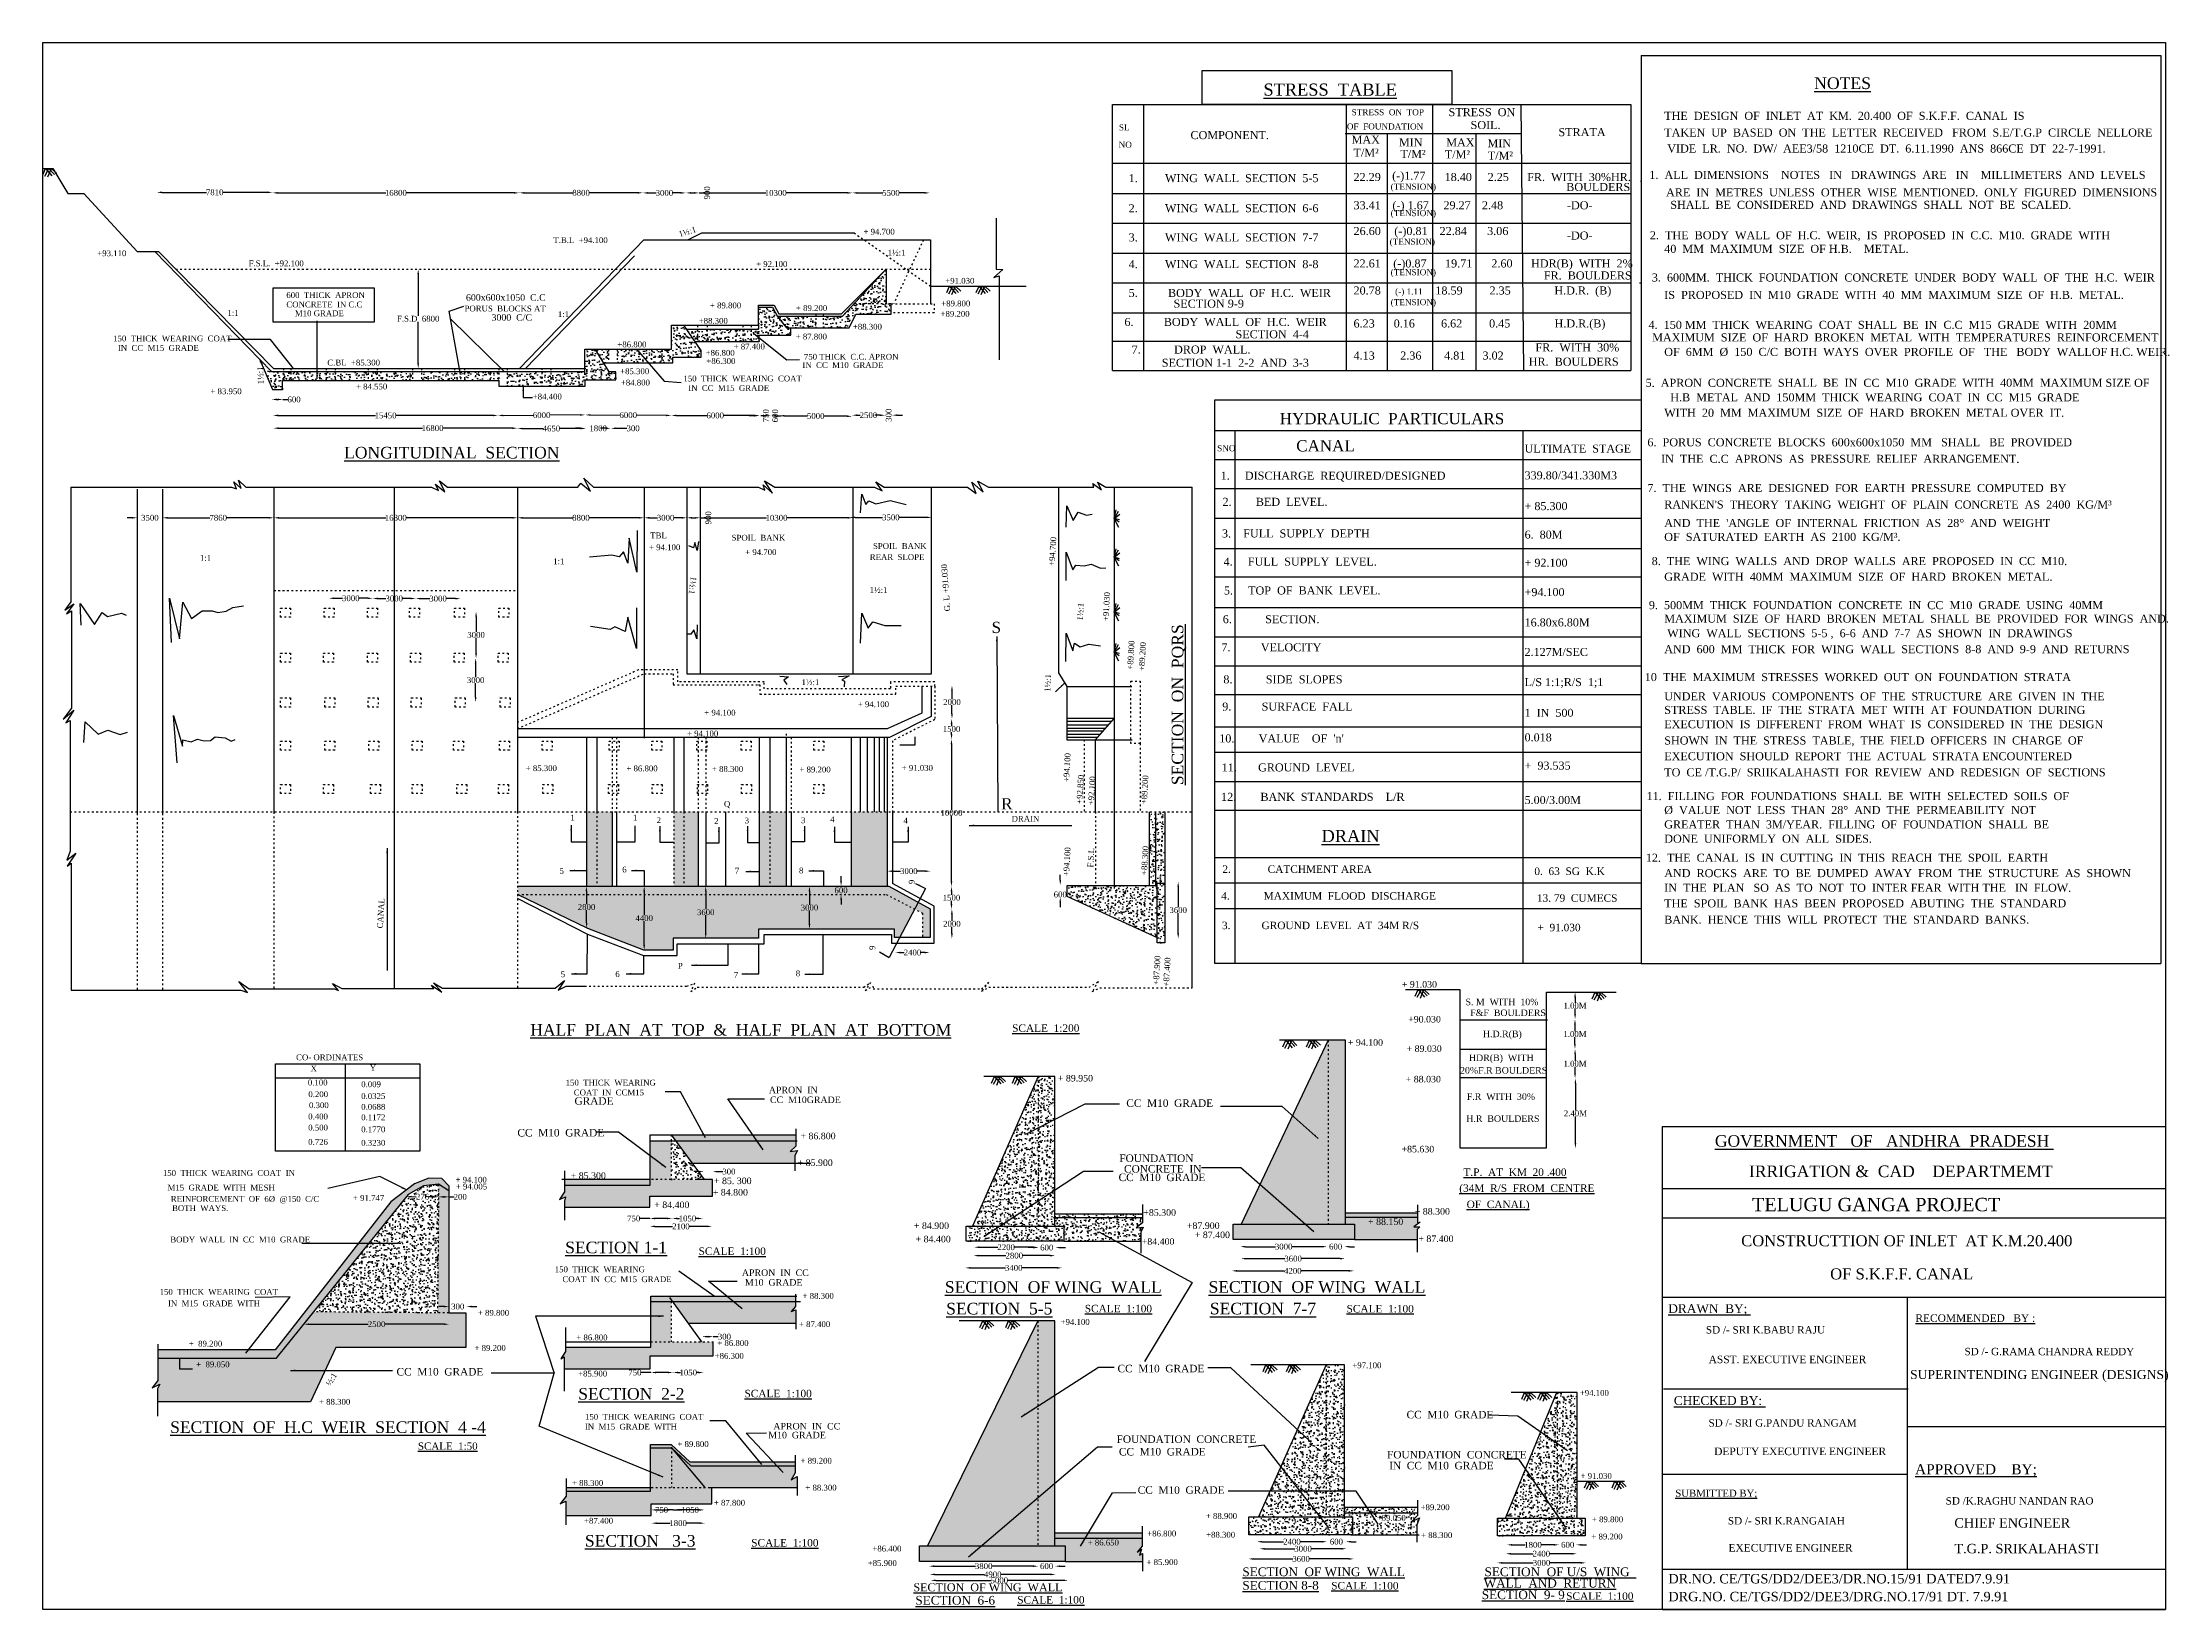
# Model space of a CAD drawing. Header units: millimetres. Extents: x 3421 to 149939, y 1434 to 109344.
import ezdxf

# ---------------------------------------------------------------- set-up
doc = ezdxf.new("R2010")
doc.units = ezdxf.units.MM
doc.header["$MEASUREMENT"] = 0
doc.header["$PDMODE"] = 66
doc.header["$PDSIZE"] = 170
doc.linetypes.add('ACAD_ISO03W100', pattern=[30, 12, -18])
for name, color, linetype in [('DIM', 5, 'Continuous'), ('DOT LINE', 3, 'ACAD_ISO03W100'), ('DWG. LINE', 1, 'Continuous'), ('HATCH', 2, 'Continuous'), ('RAILING', 4, 'Continuous'), ('TEXT', 7, 'Continuous')]:
    doc.layers.add(name, color=color, linetype=linetype)
doc.layers.add('TITLE', color=7, linetype='Continuous', lineweight=30)
doc.styles.get("Standard").update_dxf_attribs({"font": 'TIMES.TTF', "height": 400})
doc.dimstyles.get("Standard").update_dxf_attribs({"dimtxt": 400, "dimasz": 350, "dimexe": 0.18, "dimexo": 0.0625, "dimgap": 0.09, "dimtad": 0, "dimtih": 1, "dimtoh": 1, "dimdec": 1, "dimzin": 0, "dimdsep": 46, "dimtxsty": 'Standard', "dimcen": 0.09, "dimse1": 1, "dimse2": 1, "dimclrd": 5, "dimclre": 5, "dimclrt": 4, "dimadec": 0, "dimazin": 0, "dimtfac": 1, "dimtdec": 1, "dimtofl": 0, "dimtmove": 0, "dimatfit": 3, "dimfxl": 1, "dimtolj": 1, "dimtzin": 0, "dimarcsym": 0})
pattern_1 = [(50, (0, 0), (717.2602, -62.7521), [75, -825]), (355, (0, 0), (-138.7513, 752.192), [60, -660]), (100.4514, (59.8, -5.2), (578.5094, 689.4395), [63.7402, -701.142]), (46.1842, (0, 200), (1067.241, -165.519), [112.5, -1237.5]), (96.6356, (88.9, 186.2), (934.663, 974.118), [95.61, -1051.713]), (351.1842, (0, 200), (934.662, 974.119), [90, -990]), (21, (100, 150), (596.907, -402.619), [75, -825]), (326, (100, 150), (243.3153, 725.15), [60, -660]), (71.4514, (149.74, 116.45), (840.2226, 322.5305), [63.7402, -701.142]), (37.5, (0, 0), (12.15986, 332.89385), [0, -652, 0, -670, 0, -662.5]), (7.5, (0, 0), (263.0695, 394.4117), [0, -382, 0, -637, 0, -252.5]), (327.5, (-223, 0), (533.82244, -22.55487), [0, -250, 0, -780, 0, -1035]), (317.5, (-323, 0), (583.1862, 100.105), [0, -325, 0, -518, 0, -735])]

msp = doc.modelspace()

# ---------------------------------------------------------------- texts
at = {"layer": 'TEXT'}
for s, height, p in [('%%USTRESS  TABLE', 836.1494, (87527, 105686.1)), ('%%UNOTES', 804.031, (125465.5, 106143)), ('STRESS  ON  TOP  ', 418.0747, (93600.47, 104338)), ('STRESS  ON', 552.771, (100278.5, 104274)), ('THE  DESIGN  OF  INLET  AT  KM.  20.400  OF  S.K.F.F.  CANAL  IS', 552.7715, (115135.82, 104021.5)), ('SL', 418.075, (77567.9, 103292.98)), ('COMPONENT.', 552.771, (82502.04, 102694.53)), ('OF  FOUNDATION', 418.0747, (93270.5, 103355.74)), ('MAX', 552.771, (93600.47, 102381.9)), ('MIN', 552.771, (96858, 102198.5)), ('MAX', 552.771, (100119.5, 102186.5)), ('SOIL.', 552.771, (101796, 103389)), ('MIN', 552.771, (102962.5, 102136.5)), ('STRATA', 552.771, (107850.5, 102897.5)), ('TAKEN  UP  BASED  ON  THE  LETTER  RECEIVED   FROM  S.E/T.G.P  CIRCLE  NELLORE  ', 552.7715, (115135.82, 102869.24)), ('NO', 418.075, (77550.92, 102097.16)), ('T/M²', 552.771, (93732, 101485)), ('T/M²', 552.771, (96962, 101396)), ('T/M²', 552.771, (100019.5, 101368.5)), ('T/M²', 552.771, (102979.5, 101285.5)), (' VIDE  LR.  NO.  DW/  AEE3/58  1210CE  DT.  6.11.1990  ANS  866CE  DT  22-7-1991.', 552.7715, (115135.82, 101770.61)), ('1.         WING  WALL  SECTION  5-5', 552.7715, (78239.5, 99729.01)), ('22.29', 552.771, (93732, 99807.5)), ('(TENSION)', 418.075, (96290.5, 99213.5)), ('(-)1.77', 552.771, (96392.5, 99898)), ('18.40', 552.771, (100006.5, 99807.5)), ('2.25', 552.771, (102972.5, 99807.5)), ('FR.  WITH  30%%%HR.', 552.7715, (105692, 99807.5)), ('BOULDERS', 552.771, (108386.23, 99120.17)), (' 1.  ALL  DIMENSIONS    NOTES   IN   DRAWINGS  ARE   IN    MILLIMETERS  AND  LEVELS    ', 552.7715, (113900.25, 99952.5)), ('2.         WING  WALL  SECTION  6-6', 552.7715, (78239.5, 97662.11)), ('33.41', 552.771, (93732, 97863.5)), ('(-) 1.67', 552.771, (96411, 97863.5)), ('29.27', 552.771, (99925.5, 97863.5)), ('2.48', 552.771, (102578, 97863.5)), ('-DO-', 552.771, (108434, 97863.5)), ('    ARE  IN  METRES  UNLESS  OTHER  WISE  MENTIONED.  ONLY  FIGURED  DIMENSIONS  ', 552.7715, (114425.5, 98750)), ('  SHALL  BE  CONSIDERED  AND  DRAWINGS  SHALL  NOT  BE  SCALED.', 552.7715, (115135.82, 97891.5)), ('(TENSION)', 418.075, (96290.5, 97387.5)), ('T.B.L  +94.100', 400, (38607.12, 95536.22)), ('+ 94.700', 400, (59973.12, 96117.72)), ('3.         WING  WALL  SECTION  7-7', 552.7715, (78239.5, 95649.6)), ('26.60', 552.771, (93732, 96088)), ('(TENSION)', 418.075, (96219.61, 95425.73)), ('(-)0.81', 552.771, (96539, 96088)), ('22.84', 552.771, (99662, 96088)), ('3.06', 552.771, (102937, 96088)), ('-DO-', 552.771, (108434, 95777.5)), ('2.  THE  BODY  WALL  OF  H.C.  WEIR,  IS  PROPOSED  IN  C.C.  M10.  GRADE  WITH', 552.7715, (114147.14, 95797)), ('40  MM  MAXIMUM  SIZE  OF H.B.    METAL.', 552.7715, (115135.82, 94861.53)), ('+93.110', 400, (7193.12, 94633.22)), ('F.S.L.  +92.100', 400, (17616.62, 93937.72)), ('+ 92.100', 400, (52576.12, 93890.72)), ('1½:1', 400, (61639.62, 94676.72)), ('4.         WING  WALL  SECTION  8-8', 552.7715, (78239.5, 93809.12)), ('22.61', 552.771, (93732, 93855.5)), ('(-)0.87', 552.771, (96467.5, 93855.5)), ('19.71', 552.771, (100034, 93855.5)), ('2.60', 552.771, (103227.5, 93855.5)), ('HDR(B)  WITH  2%%%', 552.7715, (105962.5, 93855.5)), ('+91.030', 400, (65610.12, 92737.22)), ('5.          BODY  WALL  OF  H.C.  WEIR', 552.7715, (78239.5, 91822.62)), ('20.78', 552.771, (93732, 91993.5)), ('(TENSION)', 418.075, (96290.5, 93319.5)), ('(-) 1.11', 418.075, (96598, 91993.5)), ('18.59', 552.771, (99369.5, 91993.5)), ('2.35', 552.771, (103101.5, 91993.5)), ('FR.  BOULDERS', 552.7715, (106840.87, 93027.99)), ('H.D.R.  (B)', 552.7715, (107568.5, 91993.5)), (' 3.  600MM.  THICK  FOUNDATION  CONCRETE  UNDER  BODY  WALL  OF  THE  H.C.  WEIR', 552.7715, (114069.51, 92887.5)), ('1:1', 400, (16160.12, 90523.22)), ('CONCRETE  IN C.C ', 400, (20216.5, 91106.75)), ('600  THICK  APRON', 400, (20216.5, 91751)), ('M10 GRADE', 400, (20806.44, 90498.5)), ('PORUS  BLOCKS AT  ', 400, (32490, 90826)), ('600x600x1050  C.C', 450, (32588, 91563.5)), ('+ 89.800', 400, (49395.12, 91043.22)), ('+ 89.200', 400, (55322.62, 90861.22)), ('+89.200', 400, (65281.62, 90462.72)), ('+89.800', 400, (65329.62, 91174.22)), ('SECTION 9-9', 552.7715, (81334.5, 91088.12)), ('(TENSION)', 418.075, (96290.5, 91257)), ('IS  PROPOSED  IN  M10  GRADE  WITH  40  MM  MAXIMUM  SIZE  OF  H.B.  METAL.', 552.7715, (115135.82, 91687.5)), ('3000  C/C', 450, (34351.5, 90189)), ('1:1', 400, (38920.12, 90437.72)), ('+88.300', 400, (48624.62, 89979.72)), ('+88.300', 400, (59243.62, 89573.22)), ('6.          BODY  WALL  OF  H.C.  WEIR', 552.7715, (77950, 89826.62)), ('SECTION  4-4', 552.7715, (85604.5, 88980.12)), ('6.23', 552.771, (93732, 89721.5)), ('0.16', 552.771, (96498.5, 89721.5)), ('6.62', 552.771, (99759.5, 89721.5)), ('0.45', 552.771, (103069, 89721.5)), ('H.D.R.(B)', 552.771, (107581.5, 89721.5)), ('4.  150 MM  THICK  WEARING  COAT  SHALL  BE  IN  C.C  M15  GRADE  WITH  20MM', 552.7715, (114054.11, 89626.1)), ('150  THICK  WEARING  COAT ', 400, (8284.5, 88766.5)), ('IN  CC  M15  GRADE', 400, (8613.5, 88110)), ('+86.800', 400, (43020.12, 88356.22)), ('+86.800', 400, (49100.12, 87777.22)), ('+ 87.400', 400, (51030.62, 88210.22)), ('+ 87.800', 400, (55305.62, 88893.72)), ('750 THICK  C.C. APRON', 400, (55870.5, 87505.5)), (' 7.           DROP  WALL.', 552.7715, (78239.5, 87924.18)), ('4.13', 552.771, (93732, 87513.5)), ('2.36', 552.771, (96950, 87513.5)), ('4.81', 552.771, (99974, 87513.5)), ('3.02', 552.771, (102615.5, 87513.5)), ('FR.  WITH  30%%%', 552.7715, (106264.5, 88073.5)), ('MAXIMUM  SIZE  OF  HARD  BROKEN  METAL  WITH  TEMPERATURES  REINFORCEMENT', 552.7715, (114303.1, 88760.4)), ('OF  6MM  %%C  150  C/C  BOTH  WAYS  OVER  PROFILE  OF   THE   BODY  WALLOF H.C. WEIR.', 552.7715, (115135.82, 87764.04)), ('C.BL  +85.300', 400, (23039.62, 87103.22)), ('+85.300', 400, (43211.62, 86506.72)), ('+86.300', 400, (49151.12, 87209.72)), ('IN  CC  M10  GRADE', 400, (55769, 86931)), ('SECTION 1-1  2-2  AND  3-3', 552.7715, (80524, 87015.5)), ('HR.  BOULDERS', 552.7715, (105803.06, 87091.1)), ('+ 83.950', 400, (14985.12, 85128.72)), ('+ 84.550', 400, (25015.62, 85457.22)), ('+84.400', 400, (37192.12, 84764.42)), ('+84.800', 400, (43262.62, 85726.72)), ('150  THICK  WEARING  COAT ', 400, (47572.5, 86005)), ('IN  CC  M15  GRADE', 400, (47901.5, 85348.5)), ('5.  APRON  CONCRETE  SHALL  BE  IN  CC  M10  GRADE  WITH  40MM  MAXIMUM SIZE OF', 552.7715, (113851.27, 85635.2)), ('  H.B  METAL  AND  150MM  THICK  WEARING  COAT  IN  CC  M15  GRADE', 552.7715, (115135.82, 84635.7)), ('HYDRAULIC  PARTICULARS', 774.2201, (88649.08, 83058.9)), ('WITH  20  MM  MAXIMUM  SIZE  OF  HARD  BROKEN  METAL OVER  IT. ', 552.7715, (115135.82, 83571.74)), ('6.  PORUS  CONCRETE  BLOCKS  600x600x1050  MM   SHALL   BE  PROVIDED  ', 552.7715, (113976.68, 81539.19)), ('SNO', 418.075, (84336.42, 81196.62)), ('CANAL', 774.22, (89786, 81185.4)), ('ULTIMATE  STAGE', 550, (105516, 81106.74)), ('IN  THE  C.C  APRONS  AS  PRESSURE  RELIEF  ARRANGEMENT.', 552.7715, (114919.16, 80400.49)), ('1.     DISCHARGE  REQUIRED/DESIGNED', 552.7715, (84575.86, 79240.02)), ('339.80/341.330M3', 550, (105516, 79262.24)), ('2.        BED  LEVEL.     ', 552.7715, (84707.36, 77438.03)), ('+ 85.300', 550, (105516, 77144.24)), ('7.  THE  WINGS  ARE  DESIGNED  FOR  EARTH  PRESSURE  COMPUTED  BY', 552.7715, (113976.54, 78389.64)), ("RANKEN'S  THEORY  TAKING  WEIGHT  OF  PLAIN  CONCRETE  AS  2400  KG/M³", 552.7715, (115135.82, 77250.94)), ("AND  THE  'ANGLE  OF  INTERNAL  FRICTION  AS  28%%D  AND  WEIGHT", 552.7715, (115135.82, 75980.84)), ('+ 94.100', 400, (45202.12, 74385.22)), ('TBL', 400, (45283.62, 75202.72)), ('SPOIL  BANK', 400, (50889.62, 75043.22)), ('SPOIL  BANK', 400, (60626.62, 74468.72)), ('3.    FULL  SUPPLY  DEPTH            ', 552.7715, (84669.67, 75259.66)), ('6.  80M', 550, (105516, 75181.74)), ('OF  SATURATED  EARTH  AS  2100  KG/M³.', 552.7715, (115135.82, 75023.65)), ('1:1', 400, (14261.12, 73653.22)), ('1:1', 400, (38596.12, 73415.72)), ('+ 94.700', 400, (51826.62, 74051.72)), ('REAR  SLOPE', 400, (60409.12, 73708.22)), ('4.     FULL  SUPPLY  LEVEL.     ', 552.7715, (84782.53, 73319.9)), ('+ 92.100', 550, (105516, 73244.24)), ('8.  THE  WING  WALLS  AND  DROP  WALLS  ARE  PROPOSED  IN  CC  M10.', 552.7715, (114270.27, 73358.24)), ('1½:1', 400, (60399.62, 71442.22)), ('5.     TOP  OF  BANK  LEVEL.', 552.7715, (84801.33, 71333.94)), ('GRADE  WITH  40MM  MAXIMUM  SIZE  OF  HARD  BROKEN  METAL.', 552.7715, (115135.82, 72279.73)), ('+94.100', 550, (105516, 71220.74)), ('9.  500MM  THICK  FOUNDATION  CONCRETE  IN  CC  M10  GRADE  USING  40MM', 552.7715, (114074.22, 70323.08)), ('S', 774.22, (68801.5, 68679)), ('6.           SECTION.    ', 552.7715, (84726.02, 69355.4)), ('16.80x6.80M', 550, (105516, 69135.24)), ('MAXIMUM  SIZE  OF  HARD  BROKEN  METAL  SHALL  BE  PROVIDED  FOR  WINGS  AND.', 552.7715, (115135.82, 69397.13)), (' WING  WALL  SECTIONS  5-5 ,  6-6  AND  7-7  AS  SHOWN  IN  DRAWINGS', 552.7715, (115135.82, 68389.82)), ('7.          VELOCITY   ', 552.7715, (84631.98, 67419.6)), ('2.127M/SEC', 550, (105516, 67102.74)), ('AND  600  MM  THICK  FOR  WING  WALL  SECTIONS  8-8  AND  9-9  AND  RETURNS', 552.7715, (115135.82, 67289.82)), ('1½:1', 400, (55703.12, 65091.72)), ('8.           SIDE  SLOPES      ', 552.7715, (84763.86, 65211)), ('L/S 1:1;R/S  1;1', 550, (105516, 65023.74)), ('10  THE  MAXIMUM  STRESSES  WORKED  OUT  ON  FOUNDATION  STRATA', 552.7715, (113794.73, 65367.09)), ('UNDER  VARIOUS  COMPONENTS  OF  THE  STRUCTURE  ARE  GIVEN  IN  THE', 552.7715, (115135.82, 64042.25)), ('+ 94.100', 400, (49009.12, 62992.22)), ('+ 94.100', 400, (59582.12, 63573.72)), ('9.          SURFACE  FALL  ', 552.7715, (84688.59, 63336.27)), ('1  IN  500', 550, (105516, 62907.74)), ('STRESS  TABLE.  IF  THE  STRATA  MET  WITH  AT  FOUNDATION  DURING', 552.7715, (115135.82, 63108.18)), ('+ 94.100', 400, (47817.62, 61556.22)), ("10.        VALUE    OF  'n'  ", 552.7715, (84481.26, 61142.84)), ('0.018', 550, (105516, 61218.24)), ('EXECUTION  IS  DIFFERENT  FROM  WHAT  IS  CONSIDERED  IN  THE  DESIGN', 552.7715, (115135.82, 62122.76)), ('SHOWN  IN  THE  STRESS  TABLE,  THE  FIELD  OFFICERS  IN  CHARGE  OF', 552.7715, (115135.82, 61002.2)), ('EXECUTION  SHOULD  REPORT  THE  ACTUAL  STRATA ENCOUNTERED', 552.7715, (115135.82, 59918.24)), ('+ 85.300', 400, (36705.12, 59169.72)), ('+ 86.800', 400, (43642.12, 59155.72)), ('+ 88.300', 400, (49533.62, 59116.22)), ('+ 89.200', 400, (55561.62, 59078.22)), ('+ 91.030', 400, (62607.12, 59192.72)), ('11.       GROUND  LEVEL ', 552.7715, (84650.98, 59146.63)), ('+  93.535', 550, (105516, 59275.24)), ('TO  CE /T.G.P/  SRIIKALAHASTI  FOR  REVIEW  AND  REDESIGN  OF  SECTIONS', 552.7715, (115135.82, 58808.1)), ('R', 774.22, (69461.5, 56531.5)), ('12.        BANK  STANDARDS    L/R  ', 552.7715, (84605.65, 57121.35)), ('5.00/3.00M', 550, (105516, 56904.24)), ('11.  FILLING  FOR  FOUNDATIONS  SHALL  BE  WITH  SELECTED  SOILS  OF', 552.7715, (113915.02, 57173.76)), ('1', 400, (39781.5, 55763.57)), ('1', 400, (44097.5, 55763.57)), ('2', 400, (45724, 55587.07)), ('2', 400, (49692.5, 55537.57)), ('Q', 400, (50360.5, 56713)), ('3', 400, (51791, 55568.07)), ('3', 400, (55672, 55585.07)), ('4', 400, (57681, 55642)), ('4', 400, (62725, 55562)), ('DRAIN', 400, (70177.12, 55686.72)), ('%%C  VALUE  NOT  LESS  THAN  28%%D  AND  THE  PERMEABILITY  NOT  ', 552.7715, (115135.82, 56211.63)), ('GREATER  THAN  3M/YEAR.  FILLING  OF  FOUNDATION  SHALL  BE', 552.7715, (115135.82, 55222.6)), ('%%UDRAIN', 836.149, (91530.02, 54281.76)), ('DONE  UNIFORMLY  ON  ALL  SIDES.', 552.7715, (115135.82, 54237.19)), (' 12.  THE  CANAL  IS  IN  CUTTING  IN  THIS  REACH  THE  SPOIL  EARTH', 552.7715, (113658.51, 52928.15)), ('5', 400, (39035.08, 52096.18)), ('6', 400, (43354.08, 52187.18)), ('7', 400, (51115.58, 52108.68)), ('8', 400, (55530.58, 52125.68)), ('2.             CATCHMENT AREA', 516.1467, (84698, 52161)), ('0.  63  SG  K.K', 516.1467, (106187.78, 52017.08)), ('AND  ROCKS  ARE  TO  BE  DUMPED  AWAY  FROM  THE  STRUCTURE  AS  SHOWN', 552.7715, (115135.82, 51866.09)), ('IN  THE  PLAN   SO  AS  TO  NOT  TO  INTER FEAR  WITH THE   IN  FLOW.', 552.7715, (115135.82, 50858.77)), ('4.            MAXIMUM  FLOOD  DISCHARGE    ', 516.1467, (84618.5, 50318.5)), ('13. 79  CUMECS', 516.1467, (106365, 50170.5)), ('THE  SPOIL  BANK  HAS  BEEN  PROPOSED  ABUTING  THE  STANDARD', 552.7715, (115135.82, 49785.99)), ('3.           GROUND  LEVEL  AT  34M R/S', 516.1467, (84669.5, 48284.5)), ('+  91.030', 516.147, (106403, 48140.5)), ('BANK.  HENCE  THIS  WILL  PROTECT  THE  STANDARD  BANKS.', 552.7715, (115135.82, 48663.32)), ('P', 400, (47186, 45561.57)), ('8', 400, (55309.58, 45041.68)), ('5', 400, (39122.08, 44978.68)), ('6', 400, (42878.58, 44993.68)), ('7', 400, (51042.08, 44938.68)), ('+ 91.030', 450, (97058.74, 44259.04)), ('S. M  WITH  10%%%', 450, (101445.99, 43048.46)), ('F&F  BOULDERS', 450, (101772.36, 42299.36)), (' +90.030', 450, (97325.31, 41858.47)), ('H.D.R(B)', 450, (102645.62, 40845.24)), ('CO- ORDINATES', 400, (20890, 39258.5)), ('+ 94.100', 450, (93340, 40256.5)), ('+ 89.030', 450, (97387.65, 39834.28)), ('HDR(B)  WITH', 450, (101684.12, 39200.5)), ('X', 400, (21885, 38490)), ('Y', 400, (25963.5, 38542.5)), ('+ 89.950', 450, (73363, 37795.5)), ('+ 88.030', 450, (97326.33, 37730.92)), ('20%%%F.R BOULDERS', 450, (101067.87, 38336.83)), ('0.100', 400, (21697.5, 37523)), ('0.200', 400, (21731.85, 36717.5)), ('0.009', 400, (25373.5, 37400.5)), ('0.0325', 400, (25373.5, 36589)), ('150  THICK  WEARING  ', 400, (39458.5, 37512.5)), ('   COAT  IN  CCM15 ', 400, (39565, 36837)), (' GRADE', 516.147, (39873, 36192)), (' APRON  IN  ', 450, (53286, 36985.5)), ('  CC  M10GRADE', 450, (53196.5, 36309)), ('F.R  WITH  30%%%', 450, (101535.59, 36529.48)), ('0.400', 400, (21723.29, 35182)), ('0.300', 400, (21775.98, 35960)), ('0.0688', 400, (25373.5, 35849.5)), ('0.1172', 400, (25373.5, 35125.5)), ('CC  M10  GRADE', 516.1467, (78081, 36047)), ('H.R  BOULDERS', 450, (101497.92, 35011.42)), ('0.726', 400, (21720.65, 33433)), ('0.500', 400, (21724, 34417.5)), ('0.1770', 400, (25373.5, 34297)), ('0.3230', 400, (25373.5, 33370)), ('CC  M10  GRADE', 516.1467, (36134.5, 34007.5)), ('+ 86.800', 450, (55632, 33817.5)), ('+ 85.900', 450, (55436, 31978)), ('FOUNDATION  ', 516.1467, (77595.48, 32249.41)), ('+85.630', 450, (97037.2, 32912.4)), ('150  THICK  WEARING  COAT  IN ', 400, (11711.5, 31295)), ('+ 94.100', 400, (31869, 30826.5)), ('+ 85.300', 450, (39804, 31087.5)), ('+ 85. 300', 450, (49672.5, 30726)), (' CC  M10  GRADE', 516.1467, (77354.5, 30933.5)), ('  CONCRETE  IN', 516.1467, (77534.48, 31516.91)), ('M15  GRADE  WITH  MESH', 400, (12034.5, 30285)), ('  REINFORCEMENT  OF  6%%C  @150  C/C ', 400, (11956.5, 29508)), ('+ 91.747', 400, (24806.5, 29576)), ('+ 94.005', 400, (31892.5, 30359.5)), ('+ 84.400', 450, (45560.5, 29074.5)), ('+ 84.800', 450, (49592, 29935)), ('BOTH  WAYS.', 400, (12342, 28872.5)), ('+ 84.900', 450, (63445.5, 27639)), (' +85.300', 450, (79080.5, 28549)), ('+87.900', 450, (82253, 27643)), ('+ 88.150', 450, (94733.5, 27916.5)), ('+ 88.300', 450, (97949.5, 28624.5)), ('BODY  WALL  IN  CC  M10  GRADE', 400, (12220.01, 26707.37)), ('+ 84.400', 450, (63564.5, 26716)), ('+84.400', 450, (79143, 26550)), ('+ 87.400', 450, (82798, 27008)), ('+ 87.400', 450, (98197, 26737.5)), ('150  THICK  WEARING ', 400, (38709, 24658)), ('150  THICK  WEARING  COAT ', 400, (11487, 23104)), ('   COAT  IN  CC  M15  GRADE  ', 400, (38783.5, 23974.5)), (' APRON  IN  CC', 450, (51428.5, 24400.5)), ('   M10  GRADE', 450, (51294.5, 23732)), ('  IN  M15  GRADE  WITH', 400, (11759.5, 22313)), ('+ 89.800', 400, (33410, 21663.5)), ('+ 88.300', 400, (55775.5, 22826)), ('+ 87.400', 400, (55529, 20881)), ('+94.100', 400, (73554.5, 21034)), ('+  89.200', 400, (13497, 19536.5)), ('+ 89.200', 400, (33178.5, 19243)), ('+ 86.800', 400, (40190.5, 19967)), ('+86.300', 400, (49723.5, 18695.5)), ('+ 86.800', 400, (49905, 19580)), ('+  89.050', 400, (14005, 18114)), ('CC  M10  GRADE', 516.1467, (27807.5, 17546)), ('+85.900', 400, (40315.5, 17474)), ('CC  M10  GRADE', 516.1467, (77476, 17767.5)), ('+97.100', 400, (93650.5, 18048.5)), ('+94.100', 400, (109320.5, 16151)), ('+ 88.300', 400, (22468, 15535)), ('150  THICK  WEARING  COAT ', 400, (40792.5, 14502)), ('CC  M10  GRADE', 516.1467, (97387, 14596)), ('  IN  M15  GRADE  WITH', 400, (40482, 13817.5)), (' M10  GRADE', 450, (53246.5, 13217.5)), (' APRON  IN  CC ', 450, (53595, 13830)), ('FOUNDATION  CONCRETE  ', 516.1467, (77411, 12904)), ('+ 89.800', 400, (47156, 12622.5)), ('+ 89.200', 400, (55640, 11473.5)), (' CC  M10  GRADE', 516.1467, (77377, 12038.5)), ('FOUNDATION  CONCRETE  ', 516.1467, (96040.48, 11834.91)), ('+ 88.300', 400, (39893.5, 9944)), ('  IN  CC  M10  GRADE', 516.1467, (95798.5, 11084)), ('+ 91.030', 400, (109371.5, 10429)), ('+ 87.800', 400, (49666.5, 8581.5)), ('+ 88.300', 400, (55971.5, 9620)), ('CC  M10  GRADE', 516.1467, (78864.5, 9399)), (' +87.400', 400, (40573.5, 7341)), ('+ 88.900', 400, (83558, 7672)), ('+89.050', 400, (95328.5, 7540.5)), ('+89.200', 400, (98351.5, 8272)), ('+ 89.800', 400, (110155.5, 7442)), ('+ 86.650', 400, (75418, 5842)), ('+86.800', 400, (79520, 6464.5)), ('+88.300', 400, (83575.5, 6379.5)), ('+ 88.300', 400, (98383, 6349.5)), ('+ 89.200', 400, (110116, 6255.5)), ('+85.900', 400, (60267.5, 4429.5)), ('+86.400', 400, (60586, 5426.5)), ('+ 85.900', 400, (79473, 4491))]:
    msp.add_text(s, height=height, dxfattribs=at).set_placement(p)
for s, rotation, p in [('1½:1', 17.3750699, (47319.58, 95944.8)), ('1½:1', 92.2437, (18653.5, 85818)), ('+94.700', 86.7254663, (73142.23, 73288.13)), ('G. L +91.030', 94.0875186, (65950.53, 70186.28)), ('1½:1', 262.4349457, (48090.1, 72592.66)), ('1½:1', 86.7254663, (75079.73, 69528.13)), ('+91.030', 86.7254663, (76848.23, 69492.13)), ('+89.800', 86.7254663, (78533.73, 66150.63)), ('+89.200', 86.7254663, (79324.23, 66047.63)), ('1½:1', 86.7254663, (72828.23, 64620.13)), ('+94.100', 86.7254663, (74133.23, 58404.63)), ('+92.850', 86.7254663, (75040.73, 56904.13)), ('+92.100', 86.7254663, (75838.23, 56802.63)), ('+89.200', 86.7254663, (79489.23, 56877.13)), ('+94.100', 86.7254663, (74128.23, 51919.13)), ('F.S.L', 86.7254663, (75794.73, 52520.13)), ('+88.300', 86.7254663, (79495.73, 52004.63)), ('9', 90, (63495.5, 51388.08)), ('CANAL', 86.7254663, (26862.73, 48329.13)), ('9', 90, (60784.5, 46849.58)), ('+87.900', 86.7254663, (80321.23, 44453.63)), ('+87.400', 86.7254663, (81014.73, 44325.13)), ('½:1', 58.3136323, (23249, 16788))]:
    msp.add_text(s, height=400, rotation=rotation, dxfattribs=at).set_placement(p)
at = {"layer": 'TITLE'}
for s, height, p in [('%%ULONGITUDINAL  SECTION', 800, (24195.5, 80700.5)), ('%%UHALF  PLAN  AT  TOP  &  HALF  PLAN  AT  BOTTOM', 800, (37016, 40950.5)), ('%%USCALE  1:200', 516.1467, (70211, 41211.5)), ('%%UT.P.  AT  KM  20 .400', 516.1467, (101303.53, 31289.96)), ('%%U(34M  R/S  FROM  CENTRE', 516.1467, (101015.12, 30192.1)), ('%%UOF  CANAL)', 516.1467, (101525.53, 29074.58)), ('%%USECTION 1-1', 800, (39425, 25964.5)), ('%%USCALE  1:100', 516.1467, (48616, 25848.5)), ('%%USECTION  OF WING  WALL', 800, (65578.95, 23239.79)), ('%%USECTION  OF WING  WALL', 800, (83744.45, 23244.29)), ('%%USECTION  5-5', 800, (65670, 21750)), ('%%USCALE  1:100', 516.1467, (75216, 21896)), ('%%USECTION  7-7', 800, (83835.5, 21754.5)), ('%%USCALE  1:100', 516.1467, (93252, 21886)), ('%%USECTION  2-2', 800, (40324.95, 15882.29)), ('%%USCALE  1:100', 516.1467, (51777.5, 16044.5)), ('%%USECTION  OF  H.C  WEIR  SECTION  4 -4', 800, (12209.57, 13588.16)), ('%%USCALE  1:50', 500, (29281, 12432.5)), ('%%USECTION   3-3', 800, (40783.45, 5761.29)), ('%%USCALE  1:100', 516.1467, (52242, 5765.5)), ('%%USECTION  OF WING  WALL', 550, (63410.5, 2683)), ('%%USECTION  OF WING  WALL', 600, (86075.45, 3726.29)), ('%%USECTION 8-8', 600, (86075.45, 2791.79)), ('%%USCALE  1:100', 516.1467, (92196.5, 2811.5)), ('%%UWALL  AND  RETURN', 600, (102701.95, 2942.79)), ('%%USECTION  OF U/S  WING  ', 600, (102756.45, 3726.29)), ('%%USECTION  6-6', 600, (63550, 1766.5)), ('%%USCALE  1:100', 516.1467, (70569, 1840)), ('%%USECTION  9- 9', 600, (102566.95, 2143.79)), ('%%USCALE  1:100', 516.1467, (108379.65, 2097))]:
    msp.add_text(s, height=height, dxfattribs=at).set_placement(p)
msp.add_text('%%USECTION  ON  PQRS', height=800, rotation=90, dxfattribs=at).set_placement((82007.63, 58202.27))
at = {"layer": 'TITLE', "lineweight": 30}
for s, height, p in [('%%UGOVERNMENT   OF   ANDHRA  PRADESH ', 797.8216, (118624.03, 33300.65)), ('IRRIGATION &  CAD    DEPARTMEMT ', 797.8216, (120978.31, 31208.33)), ('TELUGU GANGA PROJECT', 917.7781, (121185.87, 28859.64)), ('CONSTRUCTTION OF INLET  AT K.M.20.400', 757.4726, (120434.09, 26444.2)), ('OF S.K.F.F. CANAL', 757.4726, (126565.52, 24164.23)), ('%%UDRAWN  BY; ', 606.0213, (115417.07, 21850.28)), ('SD /- SRI K.BABU RAJU', 507.6667, (118008.34, 20438.47)), ('%%URECOMMENDED   BY :', 520.0742, (132442.65, 21238.37)), ('SD /- G.RAMA CHANDRA REDDY', 507.6667, (135817.68, 18942.76)), ('ASST. EXECUTIVE ENGINEER', 520.8002, (118195.69, 18391.95)), ('SUPERINTENDING ENGINEER (DESIGNS)', 620.5279, (132073.27, 17303.32)), ('%%UCHECKED BY: ', 606.0213, (115798.94, 15518.51)), ('SD /- SRI G.PANDU RANGAM', 507.6667, (118183.28, 14028.04)), ('DEPUTY EXECUTIVE ENGINEER', 520.8002, (118577.56, 12060.18)), ('%%UAPPROVED    BY;', 699.2554, (132414.86, 10739.76)), ('%%USUBMITTED BY;', 489.4816, (115898.45, 9194.31)), ('SD /K.RAGHU NANDAN RAO', 507.6667, (134523.25, 8660.51)), ('SD /- SRI K.RANGAIAH', 507.6667, (119524.14, 7285.6)), ('CHIEF ENGINEER', 649.2622, (135122.9, 7069.69)), ('EXECUTIVE ENGINEER', 520.8002, (119565.34, 5419.05)), ('T.G.P. SRIKALAHASTI', 649.2622, (135122.9, 5301.19)), ('DR.NO. CE/TGS/DD2/DEE3/DR.NO.15/91 DATED7.9.91', 649.2622, (115420.4, 3226.69)), ('DRG.NO. CE/TGS/DD2/DEE3/DRG.NO.17/91 DT. 7.9.91', 649.2622, (115420.4, 1996.69))]:
    msp.add_text(s, height=height, dxfattribs=at).set_placement(p)

# ---------------------------------------------------------------- blocks, each defined once
blk = doc.blocks.new('*D2')
at = {"layer": 'Defpoints', "color": 0}
for p in [(19330, 82786), (36130, 82786), (36130, 82786)]:
    blk.add_point(p, dxfattribs=at)
at = {"layer": 'DIM', "color": 5, "lineweight": -2}
for p, q in [((19680, 82786), (29596, 82786)), ((35780, 82786), (30982, 82786))]:
    blk.add_line(p, q, dxfattribs=at)
at = {"layer": 'DIM', "color": 5}
for points in [[(19680, 82844), (19680, 82727), (19330, 82786)], [(35780, 82844), (35780, 82727), (36130, 82786)]]:
    blk.add_solid(points, dxfattribs=at)
at = {"layer": 'DIM', "color": 4, "insert": (30289, 82786), "char_height": 400, "attachment_point": 5}
blk.add_mtext('\\A1;16800', dxfattribs=at)
blk = doc.blocks.new('*D3')
at = {"layer": 'Defpoints', "color": 0}
for p in [(11294, 99028), (19264, 99028), (19264, 99028)]:
    blk.add_point(p, dxfattribs=at)
at = {"layer": 'DIM', "color": 5, "lineweight": -2}
for p, q in [((11644, 99028), (14710, 99028)), ((18914, 99028), (15848, 99028))]:
    blk.add_line(p, q, dxfattribs=at)
at = {"layer": 'DIM', "color": 5}
for points in [[(11644, 99087), (11644, 98970), (11294, 99028)], [(18914, 99087), (18914, 98970), (19264, 99028)]]:
    blk.add_solid(points, dxfattribs=at)
at = {"layer": 'DIM', "color": 4, "insert": (15279, 99028), "char_height": 400, "attachment_point": 5}
blk.add_mtext('\\A1;7810', dxfattribs=at)
blk = doc.blocks.new('*D4')
at = {"layer": 'Defpoints', "color": 0}
for p in [(19264, 99028), (36257, 99028), (36257, 98994)]:
    blk.add_point(p, dxfattribs=at)
at = {"layer": 'DIM', "color": 5, "lineweight": -2}
for p, q in [((19614, 98994), (27067, 98994)), ((35907, 98994), (28454, 98994))]:
    blk.add_line(p, q, dxfattribs=at)
at = {"layer": 'DIM', "color": 5}
for points in [[(19614, 99052), (19614, 98935), (19264, 98994)], [(35907, 99052), (35907, 98935), (36257, 98994)]]:
    blk.add_solid(points, dxfattribs=at)
at = {"layer": 'DIM', "color": 4, "insert": (27760, 98994), "char_height": 400, "attachment_point": 5}
blk.add_mtext('\\A1;16800', dxfattribs=at)
blk = doc.blocks.new('*D5')
at = {"layer": 'Defpoints', "color": 0}
for p in [(36264, 98992), (44775, 98995), (44775, 98992)]:
    blk.add_point(p, dxfattribs=at)
at = {"layer": 'DIM', "color": 5, "lineweight": -2}
for p, q in [((36614, 98995), (39957, 98995)), ((44425, 98995), (41082, 98995))]:
    blk.add_line(p, q, dxfattribs=at)
at = {"layer": 'DIM', "color": 5}
for points in [[(36614, 99053), (36614, 98937), (36264, 98995)], [(44425, 99053), (44425, 98937), (44775, 98995)]]:
    blk.add_solid(points, dxfattribs=at)
at = {"layer": 'DIM', "color": 4, "insert": (40519, 98995), "char_height": 400, "attachment_point": 5}
blk.add_mtext('\\A1;8800', dxfattribs=at)
blk = doc.blocks.new('*D6')
at = {"layer": 'Defpoints', "color": 0}
for p in [(44779, 98994), (47736, 98994), (47736, 98989)]:
    blk.add_point(p, dxfattribs=at)
at = {"layer": 'DIM', "color": 5, "lineweight": -2}
for p, q in [((45129, 98989), (45690, 98989)), ((47386, 98989), (46826, 98989))]:
    blk.add_line(p, q, dxfattribs=at)
at = {"layer": 'DIM', "color": 5}
for points in [[(45129, 99047), (45129, 98931), (44779, 98989)], [(47386, 99047), (47386, 98931), (47736, 98989)]]:
    blk.add_solid(points, dxfattribs=at)
at = {"layer": 'DIM', "color": 4, "insert": (46258, 98989), "char_height": 400, "attachment_point": 5}
blk.add_mtext('\\A1;3000', dxfattribs=at)
blk = doc.blocks.new('*D7')
at = {"layer": 'Defpoints', "color": 0}
for p in [(47751, 98991), (48650, 98991), (48650, 98990)]:
    blk.add_point(p, dxfattribs=at)
at = {"layer": 'DIM', "color": 5, "lineweight": -2}
for p, q in [((48101, 98990), (48300, 98990)), ((48650, 98990), (49000, 98990))]:
    blk.add_line(p, q, dxfattribs=at)
at = {"layer": 'DIM', "color": 5}
for points in [[(48101, 99048), (48101, 98931), (47751, 98990)], [(48300, 99048), (48300, 98931), (48650, 98990)]]:
    blk.add_solid(points, dxfattribs=at)
at = {"layer": 'DIM', "color": 4, "insert": (49204, 98990), "char_height": 400, "attachment_point": 5, "rotation": 90}
blk.add_mtext('\\A1;900', dxfattribs=at)
blk = doc.blocks.new('*D8')
at = {"layer": 'Defpoints', "color": 0}
for p in [(48653, 98989), (59205, 98990), (59205, 98989)]:
    blk.add_point(p, dxfattribs=at)
at = {"layer": 'DIM', "color": 5, "lineweight": -2}
for p, q in [((49003, 98990), (53236, 98990)), ((58855, 98990), (54622, 98990))]:
    blk.add_line(p, q, dxfattribs=at)
at = {"layer": 'DIM', "color": 5}
for points in [[(49003, 99049), (49003, 98932), (48653, 98990)], [(58855, 99049), (58855, 98932), (59205, 98990)]]:
    blk.add_solid(points, dxfattribs=at)
at = {"layer": 'DIM', "color": 4, "insert": (53929, 98990), "char_height": 400, "attachment_point": 5}
blk.add_mtext('\\A1;10300', dxfattribs=at)
blk = doc.blocks.new('*D9')
at = {"layer": 'Defpoints', "color": 0}
for p in [(59205, 98990), (64528, 98990), (64528, 98990)]:
    blk.add_point(p, dxfattribs=at)
at = {"layer": 'DIM', "color": 5, "lineweight": -2}
for p, q in [((59555, 98990), (61300, 98990)), ((64178, 98990), (62432, 98990))]:
    blk.add_line(p, q, dxfattribs=at)
at = {"layer": 'DIM', "color": 5}
for points in [[(59555, 99048), (59555, 98931), (59205, 98990)], [(64178, 99048), (64178, 98931), (64528, 98990)]]:
    blk.add_solid(points, dxfattribs=at)
at = {"layer": 'DIM', "color": 4, "insert": (61866, 98990), "char_height": 400, "attachment_point": 5}
blk.add_mtext('\\A1;5500', dxfattribs=at)
blk = doc.blocks.new('*D10')
at = {"layer": 'Defpoints', "color": 0}
for p in [(29299, 93745), (29299, 86902), (29299, 86902)]:
    blk.add_point(p, dxfattribs=at)
at = {"layer": 'DIM', "color": 5, "lineweight": -2}
for p, q in [((29299, 93395), (29299, 90528)), ((29299, 87252), (29299, 90119))]:
    blk.add_line(p, q, dxfattribs=at)
at = {"layer": 'DIM', "color": 5}
for points in [[(29241, 93395), (29357, 93395), (29299, 93745)], [(29241, 87252), (29357, 87252), (29299, 86902)]]:
    blk.add_solid(points, dxfattribs=at)
at = {"layer": 'DIM', "color": 4, "insert": (29299, 90323), "char_height": 400, "attachment_point": 5}
blk.add_mtext('\\A1;F.S.D  6800', dxfattribs=at)
blk = doc.blocks.new('*D11')
at = {"layer": 'Defpoints', "color": 0}
for p in [(19217, 84791), (19979, 84791), (19979, 84763)]:
    blk.add_point(p, dxfattribs=at)
at = {"layer": 'DIM', "color": 5, "lineweight": -2}
for p, q in [((19567, 84763), (19629, 84763)), ((19979, 84763), (20329, 84763))]:
    blk.add_line(p, q, dxfattribs=at)
at = {"layer": 'DIM', "color": 5}
for points in [[(19567, 84821), (19567, 84705), (19217, 84763)], [(19629, 84821), (19629, 84705), (19979, 84763)]]:
    blk.add_solid(points, dxfattribs=at)
at = {"layer": 'DIM', "color": 4, "insert": (20749, 84763), "char_height": 400, "attachment_point": 5}
blk.add_mtext('\\A1;600', dxfattribs=at)
blk = doc.blocks.new('*D12')
at = {"layer": 'Defpoints', "color": 0}
for p in [(19303, 83782), (34802, 83782), (34802, 83663)]:
    blk.add_point(p, dxfattribs=at)
at = {"layer": 'DIM', "color": 5, "lineweight": -2}
for p, q in [((19653, 83663), (26359, 83663)), ((34452, 83663), (27746, 83663))]:
    blk.add_line(p, q, dxfattribs=at)
at = {"layer": 'DIM', "color": 5}
for points in [[(19653, 83721), (19653, 83605), (19303, 83663)], [(34452, 83721), (34452, 83605), (34802, 83663)]]:
    blk.add_solid(points, dxfattribs=at)
at = {"layer": 'DIM', "color": 4, "insert": (27052, 83663), "char_height": 400, "attachment_point": 5}
blk.add_mtext('\\A1;15450', dxfattribs=at)
blk = doc.blocks.new('*D13')
at = {"layer": 'Defpoints', "color": 0}
for p in [(34802, 83662), (40801, 83700), (40801, 83700)]:
    blk.add_point(p, dxfattribs=at)
at = {"layer": 'DIM', "color": 5, "lineweight": -2}
for p, q in [((35152, 83664), (37234, 83677)), ((40451, 83698), (38369, 83685))]:
    blk.add_line(p, q, dxfattribs=at)
at = {"layer": 'DIM', "color": 5}
for points in [[(35152, 83723), (35152, 83606), (34802, 83662)], [(40451, 83756), (40451, 83639), (40801, 83700)]]:
    blk.add_solid(points, dxfattribs=at)
at = {"layer": 'DIM', "color": 4, "insert": (37802, 83681), "char_height": 400, "attachment_point": 5}
blk.add_mtext('\\A1;6000', dxfattribs=at)
blk = doc.blocks.new('*D14')
at = {"layer": 'Defpoints', "color": 0}
for p in [(40807, 83699), (46736, 83662), (46736, 83662)]:
    blk.add_point(p, dxfattribs=at)
at = {"layer": 'DIM', "color": 5, "lineweight": -2}
for p, q in [((41157, 83697), (43204, 83684)), ((46386, 83664), (44339, 83677))]:
    blk.add_line(p, q, dxfattribs=at)
at = {"layer": 'DIM', "color": 5}
for points in [[(41157, 83755), (41157, 83639), (40807, 83699)], [(46386, 83723), (46386, 83606), (46736, 83662)]]:
    blk.add_solid(points, dxfattribs=at)
at = {"layer": 'DIM', "color": 4, "insert": (43771, 83681), "char_height": 400, "attachment_point": 5}
blk.add_mtext('\\A1;6000', dxfattribs=at)
blk = doc.blocks.new('*D15')
at = {"layer": 'Defpoints', "color": 0}
for p in [(46736, 83662), (52789, 83662), (52789, 83662)]:
    blk.add_point(p, dxfattribs=at)
at = {"layer": 'DIM', "color": 5, "lineweight": -2}
for p, q in [((47086, 83662), (49195, 83662)), ((52439, 83662), (50330, 83662))]:
    blk.add_line(p, q, dxfattribs=at)
at = {"layer": 'DIM', "color": 5}
for points in [[(47086, 83720), (47086, 83604), (46736, 83662)], [(52439, 83720), (52439, 83604), (52789, 83662)]]:
    blk.add_solid(points, dxfattribs=at)
at = {"layer": 'DIM', "color": 4, "insert": (49762, 83662), "char_height": 400, "attachment_point": 5}
blk.add_mtext('\\A1;6000', dxfattribs=at)
blk = doc.blocks.new('*D16')
at = {"layer": 'Defpoints', "color": 0}
for p in [(52789, 83644), (53598, 83644), (53598, 83644)]:
    blk.add_point(p, dxfattribs=at)
at = {"layer": 'DIM', "color": 5, "lineweight": -2}
for p, q in [((52439, 83644), (52089, 83644)), ((53948, 83644), (54298, 83644))]:
    blk.add_line(p, q, dxfattribs=at)
at = {"layer": 'DIM', "color": 5}
for points in [[(52439, 83703), (52439, 83586), (52789, 83644)], [(53948, 83703), (53948, 83586), (53598, 83644)]]:
    blk.add_solid(points, dxfattribs=at)
at = {"layer": 'DIM', "color": 4, "insert": (53248, 83644), "char_height": 400, "attachment_point": 5, "rotation": 90}
blk.add_mtext('\\A1;750', dxfattribs=at)
blk = doc.blocks.new('*D17')
at = {"layer": 'Defpoints', "color": 0}
for p in [(53598, 83644), (54176, 83644), (54176, 83642)]:
    blk.add_point(p, dxfattribs=at)
at = {"layer": 'DIM', "color": 5, "lineweight": -2}
for p, q in [((53248, 83642), (52898, 83642)), ((54526, 83642), (54876, 83642))]:
    blk.add_line(p, q, dxfattribs=at)
at = {"layer": 'DIM', "color": 5}
for points in [[(53248, 83700), (53248, 83584), (53598, 83642)], [(54526, 83700), (54526, 83584), (54176, 83642)]]:
    blk.add_solid(points, dxfattribs=at)
at = {"layer": 'DIM', "color": 4, "insert": (53887, 83642), "char_height": 400, "attachment_point": 5, "rotation": 90}
blk.add_mtext('\\A1;600', dxfattribs=at)
blk = doc.blocks.new('*D18')
at = {"layer": 'Defpoints', "color": 0}
for p in [(54176, 83645), (59191, 83604), (59192, 83606)]:
    blk.add_point(p, dxfattribs=at)
at = {"layer": 'DIM', "color": 5, "lineweight": -2}
for p, q in [((54526, 83639), (56118, 83627)), ((58841, 83607), (57250, 83619))]:
    blk.add_line(p, q, dxfattribs=at)
at = {"layer": 'DIM', "color": 5}
for points in [[(54526, 83698), (54526, 83581), (54176, 83642)], [(58842, 83665), (58841, 83548), (59191, 83604)]]:
    blk.add_solid(points, dxfattribs=at)
at = {"layer": 'DIM', "color": 4, "insert": (56684, 83623), "char_height": 400, "attachment_point": 5}
blk.add_mtext('\\A1;5000', dxfattribs=at)
blk = doc.blocks.new('*D19')
at = {"layer": 'Defpoints', "color": 0}
for p in [(59192, 83604), (61436, 83680), (61436, 83604)]:
    blk.add_point(p, dxfattribs=at)
at = {"layer": 'DIM', "color": 5, "lineweight": -2}
for p, q in [((59542, 83680), (59740, 83680)), ((61086, 83680), (60888, 83680))]:
    blk.add_line(p, q, dxfattribs=at)
at = {"layer": 'DIM', "color": 5}
for points in [[(59542, 83739), (59542, 83622), (59192, 83680)], [(61086, 83739), (61086, 83622), (61436, 83680)]]:
    blk.add_solid(points, dxfattribs=at)
at = {"layer": 'DIM', "color": 4, "insert": (60314, 83680), "char_height": 400, "attachment_point": 5}
blk.add_mtext('\\A1;2500', dxfattribs=at)
blk = doc.blocks.new('*D20')
at = {"layer": 'Defpoints', "color": 0}
for p in [(61457, 83677), (61961, 83681), (61961, 83681)]:
    blk.add_point(p, dxfattribs=at)
at = {"layer": 'DIM', "color": 5, "lineweight": -2}
for p, q in [((61107, 83674), (60757, 83672)), ((62311, 83683), (62661, 83685))]:
    blk.add_line(p, q, dxfattribs=at)
at = {"layer": 'DIM', "color": 5}
for points in [[(61107, 83733), (61108, 83616), (61457, 83677)], [(62311, 83741), (62311, 83625), (61961, 83681)]]:
    blk.add_solid(points, dxfattribs=at)
at = {"layer": 'DIM', "color": 4, "insert": (61709, 83679), "char_height": 400, "attachment_point": 5, "rotation": 90}
blk.add_mtext('\\A1;300', dxfattribs=at)
blk = doc.blocks.new('*D21')
at = {"layer": 'Defpoints', "color": 0}
for p in [(36130, 82786), (40824, 82786), (40824, 82762)]:
    blk.add_point(p, dxfattribs=at)
at = {"layer": 'DIM', "color": 5, "lineweight": -2}
for p, q in [((36480, 82762), (37902, 82762)), ((40474, 82762), (39053, 82762))]:
    blk.add_line(p, q, dxfattribs=at)
at = {"layer": 'DIM', "color": 5}
for points in [[(36480, 82820), (36480, 82704), (36130, 82762)], [(40474, 82820), (40474, 82704), (40824, 82762)]]:
    blk.add_solid(points, dxfattribs=at)
at = {"layer": 'DIM', "color": 4, "insert": (38477, 82762), "char_height": 400, "attachment_point": 5}
blk.add_mtext('\\A1;4650', dxfattribs=at)
blk = doc.blocks.new('*D22')
at = {"layer": 'Defpoints', "color": 0}
for p in [(40824, 82762), (42570, 82776), (42570, 82762)]:
    blk.add_point(p, dxfattribs=at)
at = {"layer": 'DIM', "color": 5, "lineweight": -2}
for p, q in [((40474, 82776), (40124, 82776)), ((42920, 82776), (43270, 82776))]:
    blk.add_line(p, q, dxfattribs=at)
at = {"layer": 'DIM', "color": 5}
for points in [[(40474, 82835), (40474, 82718), (40824, 82776)], [(42920, 82835), (42920, 82718), (42570, 82776)]]:
    blk.add_solid(points, dxfattribs=at)
at = {"layer": 'DIM', "color": 4, "insert": (41697, 82776), "char_height": 400, "attachment_point": 5}
blk.add_mtext('\\A1;1800', dxfattribs=at)
blk = doc.blocks.new('*D23')
at = {"layer": 'Defpoints', "color": 0}
for p in [(42566, 82776), (42983, 82776), (42983, 82776)]:
    blk.add_point(p, dxfattribs=at)
at = {"layer": 'DIM', "color": 5, "lineweight": -2}
for p, q in [((42216, 82776), (41866, 82776)), ((43333, 82776), (43683, 82776))]:
    blk.add_line(p, q, dxfattribs=at)
at = {"layer": 'DIM', "color": 5}
for points in [[(42216, 82835), (42216, 82718), (42566, 82776)], [(43333, 82835), (43333, 82718), (42983, 82776)]]:
    blk.add_solid(points, dxfattribs=at)
at = {"layer": 'DIM', "color": 4, "insert": (44104, 82776), "char_height": 400, "attachment_point": 5}
blk.add_mtext('\\A1;300', dxfattribs=at)
blk = doc.blocks.new('*D24')
at = {"layer": 'Defpoints', "color": 0}
for p in [(9948, 76614), (11685, 76614), (11685, 76614)]:
    blk.add_point(p, dxfattribs=at)
at = {"layer": 'DIM', "color": 5, "lineweight": -2}
for p, q in [((9598, 76614), (9248, 76614)), ((12035, 76614), (12385, 76614))]:
    blk.add_line(p, q, dxfattribs=at)
at = {"layer": 'DIM', "color": 5}
for points in [[(9598, 76672), (9598, 76556), (9948, 76614)], [(12035, 76672), (12035, 76556), (11685, 76614)]]:
    blk.add_solid(points, dxfattribs=at)
at = {"layer": 'DIM', "color": 4, "insert": (10816, 76614), "char_height": 400, "attachment_point": 5}
blk.add_mtext('\\A1;3500', dxfattribs=at)
blk = doc.blocks.new('*D25')
at = {"layer": 'Defpoints', "color": 0}
for p in [(11685, 76614), (19361, 76614), (19361, 76614)]:
    blk.add_point(p, dxfattribs=at)
at = {"layer": 'DIM', "color": 5, "lineweight": -2}
for p, q in [((12035, 76614), (14954, 76614)), ((19011, 76614), (16092, 76614))]:
    blk.add_line(p, q, dxfattribs=at)
at = {"layer": 'DIM', "color": 5}
for points in [[(12035, 76672), (12035, 76556), (11685, 76614)], [(19011, 76672), (19011, 76556), (19361, 76614)]]:
    blk.add_solid(points, dxfattribs=at)
at = {"layer": 'DIM', "color": 4, "insert": (15523, 76614), "char_height": 400, "attachment_point": 5}
blk.add_mtext('\\A1;7860', dxfattribs=at)
blk = doc.blocks.new('*D26')
at = {"layer": 'Defpoints', "color": 0}
for p in [(19361, 76614), (36146, 76614), (36146, 76614)]:
    blk.add_point(p, dxfattribs=at)
at = {"layer": 'DIM', "color": 5, "lineweight": -2}
for p, q in [((19711, 76614), (27060, 76614)), ((35796, 76614), (28447, 76614))]:
    blk.add_line(p, q, dxfattribs=at)
at = {"layer": 'DIM', "color": 5}
for points in [[(19711, 76672), (19711, 76556), (19361, 76614)], [(35796, 76672), (35796, 76556), (36146, 76614)]]:
    blk.add_solid(points, dxfattribs=at)
at = {"layer": 'DIM', "color": 4, "insert": (27754, 76614), "char_height": 400, "attachment_point": 5}
blk.add_mtext('\\A1;16800', dxfattribs=at)
blk = doc.blocks.new('*D27')
at = {"layer": 'Defpoints', "color": 0}
for p in [(36146, 76614), (44872, 76614), (44872, 76614)]:
    blk.add_point(p, dxfattribs=at)
at = {"layer": 'DIM', "color": 5, "lineweight": -2}
for p, q in [((36496, 76614), (39947, 76614)), ((44522, 76614), (41072, 76614))]:
    blk.add_line(p, q, dxfattribs=at)
at = {"layer": 'DIM', "color": 5}
for points in [[(36496, 76672), (36496, 76556), (36146, 76614)], [(44522, 76672), (44522, 76556), (44872, 76614)]]:
    blk.add_solid(points, dxfattribs=at)
at = {"layer": 'DIM', "color": 4, "insert": (40509, 76614), "char_height": 400, "attachment_point": 5}
blk.add_mtext('\\A1;8800', dxfattribs=at)
blk = doc.blocks.new('*D28')
at = {"layer": 'Defpoints', "color": 0}
for p in [(44872, 76614), (47810, 76614), (47810, 76614)]:
    blk.add_point(p, dxfattribs=at)
at = {"layer": 'DIM', "color": 5, "lineweight": -2}
for p, q in [((45222, 76614), (45773, 76614)), ((47460, 76614), (46910, 76614))]:
    blk.add_line(p, q, dxfattribs=at)
at = {"layer": 'DIM', "color": 5}
for points in [[(45222, 76672), (45222, 76556), (44872, 76614)], [(47460, 76672), (47460, 76556), (47810, 76614)]]:
    blk.add_solid(points, dxfattribs=at)
at = {"layer": 'DIM', "color": 4, "insert": (46342, 76614), "char_height": 400, "attachment_point": 5}
blk.add_mtext('\\A1;3000', dxfattribs=at)
blk = doc.blocks.new('*D29')
at = {"layer": 'Defpoints', "color": 0}
for p in [(47810, 76614), (48732, 76614), (48732, 76614)]:
    blk.add_point(p, dxfattribs=at)
at = {"layer": 'DIM', "color": 5, "lineweight": -2}
for p, q in [((48160, 76614), (48382, 76614)), ((48732, 76614), (49082, 76614))]:
    blk.add_line(p, q, dxfattribs=at)
at = {"layer": 'DIM', "color": 5}
for points in [[(48160, 76672), (48160, 76556), (47810, 76614)], [(48382, 76672), (48382, 76556), (48732, 76614)]]:
    blk.add_solid(points, dxfattribs=at)
at = {"layer": 'DIM', "color": 4, "insert": (49287, 76614), "char_height": 400, "attachment_point": 5, "rotation": 90}
blk.add_mtext('\\A1;900', dxfattribs=at)
blk = doc.blocks.new('*D30')
at = {"layer": 'Defpoints', "color": 0}
for p in [(48732, 76614), (59233, 76614), (59233, 76614)]:
    blk.add_point(p, dxfattribs=at)
at = {"layer": 'DIM', "color": 5, "lineweight": -2}
for p, q in [((49082, 76614), (53290, 76614)), ((58883, 76614), (54676, 76614))]:
    blk.add_line(p, q, dxfattribs=at)
at = {"layer": 'DIM', "color": 5}
for points in [[(49082, 76672), (49082, 76556), (48732, 76614)], [(58883, 76672), (58883, 76556), (59233, 76614)]]:
    blk.add_solid(points, dxfattribs=at)
at = {"layer": 'DIM', "color": 4, "insert": (53983, 76614), "char_height": 400, "attachment_point": 5}
blk.add_mtext('\\A1;10300', dxfattribs=at)
blk = doc.blocks.new('*D31')
at = {"layer": 'Defpoints', "color": 0}
for p in [(59058, 76643), (64663, 76643), (64663, 76643)]:
    blk.add_point(p, dxfattribs=at)
at = {"layer": 'DIM', "color": 5, "lineweight": -2}
for p, q in [((59408, 76643), (61292, 76643)), ((64313, 76643), (62429, 76643))]:
    blk.add_line(p, q, dxfattribs=at)
at = {"layer": 'DIM', "color": 5}
for points in [[(59408, 76701), (59408, 76585), (59058, 76643)], [(64313, 76701), (64313, 76585), (64663, 76643)]]:
    blk.add_solid(points, dxfattribs=at)
at = {"layer": 'DIM', "color": 4, "insert": (61860, 76643), "char_height": 400, "attachment_point": 5}
blk.add_mtext('\\A1;3500', dxfattribs=at)
blk = doc.blocks.new('*D32')
at = {"layer": 'Defpoints', "color": 0}
for p in [(23148, 71091), (26169, 71091), (26169, 71072)]:
    blk.add_point(p, dxfattribs=at)
at = {"layer": 'DIM', "color": 5, "lineweight": -2}
for p, q in [((23498, 71072), (24090, 71072)), ((25819, 71072), (25226, 71072))]:
    blk.add_line(p, q, dxfattribs=at)
at = {"layer": 'DIM', "color": 5}
for points in [[(23498, 71130), (23498, 71014), (23148, 71072)], [(25819, 71130), (25819, 71014), (26169, 71072)]]:
    blk.add_solid(points, dxfattribs=at)
at = {"layer": 'DIM', "color": 4, "insert": (24658, 71072), "char_height": 400, "attachment_point": 5}
blk.add_mtext('\\A1;3000', dxfattribs=at)
blk = doc.blocks.new('*D33')
at = {"layer": 'Defpoints', "color": 0}
for p in [(26169, 71072), (29122, 71072), (29122, 71057)]:
    blk.add_point(p, dxfattribs=at)
at = {"layer": 'DIM', "color": 5, "lineweight": -2}
for p, q in [((26519, 71057), (27078, 71057)), ((28772, 71057), (28214, 71057))]:
    blk.add_line(p, q, dxfattribs=at)
at = {"layer": 'DIM', "color": 5}
for points in [[(26519, 71115), (26519, 70999), (26169, 71057)], [(28772, 71115), (28772, 70999), (29122, 71057)]]:
    blk.add_solid(points, dxfattribs=at)
at = {"layer": 'DIM', "color": 4, "insert": (27646, 71057), "char_height": 400, "attachment_point": 5}
blk.add_mtext('\\A1;3000', dxfattribs=at)
blk = doc.blocks.new('*D34')
at = {"layer": 'Defpoints', "color": 0}
for p in [(29122, 71057), (32212, 71057), (32212, 71048)]:
    blk.add_point(p, dxfattribs=at)
at = {"layer": 'DIM', "color": 5, "lineweight": -2}
for p, q in [((29472, 71048), (30099, 71048)), ((31862, 71048), (31235, 71048))]:
    blk.add_line(p, q, dxfattribs=at)
at = {"layer": 'DIM', "color": 5}
for points in [[(29472, 71106), (29472, 70989), (29122, 71048)], [(31862, 71106), (31862, 70989), (32212, 71048)]]:
    blk.add_solid(points, dxfattribs=at)
at = {"layer": 'DIM', "color": 4, "insert": (30667, 71048), "char_height": 400, "attachment_point": 5}
blk.add_mtext('\\A1;3000', dxfattribs=at)
blk = doc.blocks.new('*D35')
at = {"layer": 'Defpoints', "color": 0}
for p in [(33255, 70156), (33255, 66944), (33285, 66944)]:
    blk.add_point(p, dxfattribs=at)
at = {"layer": 'DIM', "color": 5, "lineweight": -2}
for p, q in [((33285, 69806), (33285, 68754)), ((33285, 67294), (33285, 68347))]:
    blk.add_line(p, q, dxfattribs=at)
at = {"layer": 'DIM', "color": 5}
for points in [[(33227, 69806), (33343, 69806), (33285, 70156)], [(33227, 67294), (33343, 67294), (33285, 66944)]]:
    blk.add_solid(points, dxfattribs=at)
at = {"layer": 'DIM', "color": 4, "insert": (33285, 68550), "char_height": 400, "attachment_point": 5}
blk.add_mtext('\\A1;3000', dxfattribs=at)
blk = doc.blocks.new('*D36')
at = {"layer": 'Defpoints', "color": 0}
for p in [(33285, 66944), (33256, 63917), (33285, 63917)]:
    blk.add_point(p, dxfattribs=at)
at = {"layer": 'DIM', "color": 5, "lineweight": -2}
for p, q in [((33256, 66594), (33256, 65634)), ((33256, 64267), (33256, 65227))]:
    blk.add_line(p, q, dxfattribs=at)
at = {"layer": 'DIM', "color": 5}
for points in [[(33198, 66594), (33314, 66594), (33256, 66944)], [(33198, 64267), (33314, 64267), (33256, 63917)]]:
    blk.add_solid(points, dxfattribs=at)
at = {"layer": 'DIM', "color": 4, "insert": (33256, 65431), "char_height": 400, "attachment_point": 5}
blk.add_mtext('\\A1;3000', dxfattribs=at)
blk = doc.blocks.new('*D37')
at = {"layer": 'Defpoints', "color": 0}
for p in [(40886, 51240), (40906, 48368), (40906, 48368)]:
    blk.add_point(p, dxfattribs=at)
at = {"layer": 'DIM', "color": 5, "lineweight": -2}
for p, q in [((40889, 50890), (40895, 50007)), ((40904, 48718), (40898, 49600))]:
    blk.add_line(p, q, dxfattribs=at)
at = {"layer": 'DIM', "color": 5}
for points in [[(40947, 50890), (40831, 50890), (40886, 51240)], [(40962, 48718), (40846, 48717), (40906, 48368)]]:
    blk.add_solid(points, dxfattribs=at)
at = {"layer": 'DIM', "color": 4, "insert": (40896, 49804), "char_height": 400, "attachment_point": 5}
blk.add_mtext('\\A1;2800', dxfattribs=at)
blk = doc.blocks.new('*D38')
at = {"layer": 'Defpoints', "color": 0}
for p in [(44857, 51240), (44857, 46844), (44868, 46844)]:
    blk.add_point(p, dxfattribs=at)
at = {"layer": 'DIM', "color": 5, "lineweight": -2}
for p, q in [((44868, 50890), (44868, 49246)), ((44868, 47194), (44868, 48839))]:
    blk.add_line(p, q, dxfattribs=at)
at = {"layer": 'DIM', "color": 5}
for points in [[(44810, 50890), (44926, 50890), (44868, 51240)], [(44810, 47194), (44926, 47194), (44868, 46844)]]:
    blk.add_solid(points, dxfattribs=at)
at = {"layer": 'DIM', "color": 4, "insert": (44868, 49042), "char_height": 400, "attachment_point": 5}
blk.add_mtext('\\A1;4400', dxfattribs=at)
blk = doc.blocks.new('*D39')
at = {"layer": 'Defpoints', "color": 0}
for p in [(49106, 51240), (49106, 47656), (49106, 47656)]:
    blk.add_point(p, dxfattribs=at)
at = {"layer": 'DIM', "color": 5, "lineweight": -2}
for p, q in [((49106, 50890), (49106, 49651)), ((49106, 48005), (49106, 49244))]:
    blk.add_line(p, q, dxfattribs=at)
at = {"layer": 'DIM', "color": 5}
for points in [[(49048, 50890), (49165, 50890), (49106, 51240)], [(49048, 48005), (49165, 48005), (49106, 47656)]]:
    blk.add_solid(points, dxfattribs=at)
at = {"layer": 'DIM', "color": 4, "insert": (49106, 49448), "char_height": 400, "attachment_point": 5}
blk.add_mtext('\\A1;3600', dxfattribs=at)
blk = doc.blocks.new('*D40')
at = {"layer": 'Defpoints', "color": 0}
for p in [(56253, 51240), (56253, 48290), (56253, 48290)]:
    blk.add_point(p, dxfattribs=at)
at = {"layer": 'DIM', "color": 5, "lineweight": -2}
for p, q in [((56253, 50890), (56253, 49969)), ((56253, 48640), (56253, 49561))]:
    blk.add_line(p, q, dxfattribs=at)
at = {"layer": 'DIM', "color": 5}
for points in [[(56195, 50890), (56312, 50890), (56253, 51240)], [(56195, 48640), (56312, 48640), (56253, 48290)]]:
    blk.add_solid(points, dxfattribs=at)
at = {"layer": 'DIM', "color": 4, "insert": (56253, 49765), "char_height": 400, "attachment_point": 5}
blk.add_mtext('\\A1;3000', dxfattribs=at)
blk = doc.blocks.new('*D41')
at = {"layer": 'Defpoints', "color": 0}
for p in [(58366, 51240), (58366, 50676), (58430, 50676)]:
    blk.add_point(p, dxfattribs=at)
at = {"layer": 'DIM', "color": 5, "lineweight": -2}
for p, q in [((58430, 51590), (58430, 51940)), ((58430, 50326), (58430, 49976))]:
    blk.add_line(p, q, dxfattribs=at)
at = {"layer": 'DIM', "color": 5}
for points in [[(58372, 51590), (58489, 51590), (58430, 51240)], [(58372, 50326), (58489, 50326), (58430, 50676)]]:
    blk.add_solid(points, dxfattribs=at)
at = {"layer": 'DIM', "color": 4, "insert": (58430, 50958), "char_height": 400, "attachment_point": 5}
blk.add_mtext('\\A1;600', dxfattribs=at)
blk = doc.blocks.new('*D42')
at = {"layer": 'Defpoints', "color": 0}
for p in [(61616, 52298), (64582, 52298), (64582, 52278)]:
    blk.add_point(p, dxfattribs=at)
at = {"layer": 'DIM', "color": 5, "lineweight": -2}
for p, q in [((61966, 52278), (62531, 52278)), ((64232, 52278), (63667, 52278))]:
    blk.add_line(p, q, dxfattribs=at)
at = {"layer": 'DIM', "color": 5}
for points in [[(61966, 52337), (61966, 52220), (61616, 52278)], [(64232, 52337), (64232, 52220), (64582, 52278)]]:
    blk.add_solid(points, dxfattribs=at)
at = {"layer": 'DIM', "color": 4, "insert": (63099, 52278), "char_height": 400, "attachment_point": 5}
blk.add_mtext('\\A1;3000', dxfattribs=at)
blk = doc.blocks.new('*D43')
at = {"layer": 'Defpoints', "color": 0}
for p in [(62170, 46726), (64528, 46726), (64528, 46672)]:
    blk.add_point(p, dxfattribs=at)
at = {"layer": 'DIM', "color": 5, "lineweight": -2}
for p, q in [((62520, 46672), (62775, 46672)), ((64178, 46672), (63923, 46672))]:
    blk.add_line(p, q, dxfattribs=at)
at = {"layer": 'DIM', "color": 5}
for points in [[(62520, 46731), (62520, 46614), (62170, 46672)], [(64178, 46731), (64178, 46614), (64528, 46672)]]:
    blk.add_solid(points, dxfattribs=at)
at = {"layer": 'DIM', "color": 4, "insert": (63349, 46672), "char_height": 400, "attachment_point": 5}
blk.add_mtext('\\A1;2400', dxfattribs=at)
blk = doc.blocks.new('*D44')
at = {"layer": 'Defpoints', "color": 0}
for p in [(66162, 65067), (66070, 62770), (66162, 62770)]:
    blk.add_point(p, dxfattribs=at)
at = {"layer": 'DIM', "color": 5, "lineweight": -2}
for p, q in [((66070, 64717), (66070, 64122)), ((66070, 63120), (66070, 63715))]:
    blk.add_line(p, q, dxfattribs=at)
at = {"layer": 'DIM', "color": 5}
for points in [[(66012, 64717), (66129, 64717), (66070, 65067)], [(66012, 63120), (66129, 63120), (66070, 62770)]]:
    blk.add_solid(points, dxfattribs=at)
at = {"layer": 'DIM', "color": 4, "insert": (66070, 63919), "char_height": 400, "attachment_point": 5}
blk.add_mtext('\\A1;2000', dxfattribs=at)
blk = doc.blocks.new('*D45')
at = {"layer": 'Defpoints', "color": 0}
for p in [(66070, 62770), (66041, 61362), (66070, 61362)]:
    blk.add_point(p, dxfattribs=at)
at = {"layer": 'DIM', "color": 5, "lineweight": -2}
for p, q in [((66041, 62420), (66041, 62270)), ((66041, 61712), (66041, 61862))]:
    blk.add_line(p, q, dxfattribs=at)
at = {"layer": 'DIM', "color": 5}
for points in [[(65983, 62420), (66100, 62420), (66041, 62770)], [(65983, 61712), (66100, 61712), (66041, 61362)]]:
    blk.add_solid(points, dxfattribs=at)
at = {"layer": 'DIM', "color": 4, "insert": (66041, 62066), "char_height": 400, "attachment_point": 5}
blk.add_mtext('\\A1;1500', dxfattribs=at)
blk = doc.blocks.new('*D46')
at = {"layer": 'Defpoints', "color": 0}
for p in [(66042, 61362), (66035, 51220), (66042, 51220)]:
    blk.add_point(p, dxfattribs=at)
at = {"layer": 'DIM', "color": 5, "lineweight": -2}
for p, q in [((66035, 61012), (66035, 56495)), ((66035, 51570), (66035, 56087))]:
    blk.add_line(p, q, dxfattribs=at)
at = {"layer": 'DIM', "color": 5}
for points in [[(65977, 61012), (66093, 61012), (66035, 61362)], [(65977, 51570), (66093, 51570), (66035, 51220)]]:
    blk.add_solid(points, dxfattribs=at)
at = {"layer": 'DIM', "color": 4, "insert": (66035, 56291), "char_height": 400, "attachment_point": 5}
blk.add_mtext('\\A1;10000', dxfattribs=at)
blk = doc.blocks.new('*D47')
at = {"layer": 'Defpoints', "color": 0}
for p in [(66036, 51229), (66036, 49666), (66036, 49666)]:
    blk.add_point(p, dxfattribs=at)
at = {"layer": 'DIM', "color": 5, "lineweight": -2}
for p, q in [((66036, 50879), (66036, 50651)), ((66036, 50016), (66036, 50244))]:
    blk.add_line(p, q, dxfattribs=at)
at = {"layer": 'DIM', "color": 5}
for points in [[(65978, 50879), (66094, 50879), (66036, 51229)], [(65978, 50016), (66094, 50016), (66036, 49666)]]:
    blk.add_solid(points, dxfattribs=at)
at = {"layer": 'DIM', "color": 4, "insert": (66036, 50448), "char_height": 400, "attachment_point": 5}
blk.add_mtext('\\A1;1500', dxfattribs=at)
blk = doc.blocks.new('*D48')
at = {"layer": 'Defpoints', "color": 0}
for p in [(66036, 49666), (66036, 47639), (66064, 47639)]:
    blk.add_point(p, dxfattribs=at)
at = {"layer": 'DIM', "color": 5, "lineweight": -2}
for p, q in [((66064, 49316), (66064, 48856)), ((66064, 47989), (66064, 48449))]:
    blk.add_line(p, q, dxfattribs=at)
at = {"layer": 'DIM', "color": 5}
for points in [[(66006, 49316), (66123, 49316), (66064, 49666)], [(66006, 47989), (66123, 47989), (66064, 47639)]]:
    blk.add_solid(points, dxfattribs=at)
at = {"layer": 'DIM', "color": 4, "insert": (66064, 48653), "char_height": 400, "attachment_point": 5}
blk.add_mtext('\\A1;2000', dxfattribs=at)
blk = doc.blocks.new('*D49')
at = {"layer": 'Defpoints', "color": 0}
for p in [(21438, 21127), (31428, 21127), (31428, 21077)]:
    blk.add_point(p, dxfattribs=at)
at = {"layer": 'DIM', "color": 5, "lineweight": -2}
for p, q in [((21788, 21077), (25859, 21077)), ((31078, 21077), (27007, 21077))]:
    blk.add_line(p, q, dxfattribs=at)
at = {"layer": 'DIM', "color": 5}
for points in [[(21788, 21135), (21788, 21019), (21438, 21077)], [(31078, 21135), (31078, 21019), (31428, 21077)]]:
    blk.add_solid(points, dxfattribs=at)
at = {"layer": 'DIM', "color": 4, "insert": (26433, 21077), "char_height": 400, "attachment_point": 5}
blk.add_mtext('\\A1;2500', dxfattribs=at)
blk = doc.blocks.new('*D50')
at = {"layer": 'Defpoints', "color": 0}
for p in [(31418, 22274), (32628, 22294), (32628, 22274)]:
    blk.add_point(p, dxfattribs=at)
at = {"layer": 'DIM', "color": 5, "lineweight": -2}
for p, q in [((31068, 22294), (30718, 22294)), ((32978, 22294), (33328, 22294))]:
    blk.add_line(p, q, dxfattribs=at)
at = {"layer": 'DIM', "color": 5}
for points in [[(31068, 22352), (31068, 22236), (31418, 22294)], [(32978, 22352), (32978, 22236), (32628, 22294)]]:
    blk.add_solid(points, dxfattribs=at)
at = {"layer": 'DIM', "color": 4, "insert": (32023, 22294), "char_height": 400, "attachment_point": 5}
blk.add_mtext('\\A1;300', dxfattribs=at)
blk = doc.blocks.new('*D51')
at = {"layer": 'Defpoints', "color": 0}
for p in [(28490, 29865), (30699, 29847), (30699, 29847)]:
    blk.add_point(p, dxfattribs=at)
at = {"layer": 'DIM', "color": 5, "lineweight": -2}
for p, q in [((28840, 29862), (29169, 29860)), ((30349, 29850), (30020, 29853))]:
    blk.add_line(p, q, dxfattribs=at)
at = {"layer": 'DIM', "color": 5}
for points in [[(28841, 29921), (28840, 29804), (28490, 29865)], [(30349, 29908), (30348, 29791), (30699, 29847)]]:
    blk.add_solid(points, dxfattribs=at)
at = {"layer": 'DIM', "color": 4, "insert": (29594, 29856), "char_height": 400, "attachment_point": 5}
blk.add_mtext('\\A1;276', dxfattribs=at)
blk = doc.blocks.new('*D52')
at = {"layer": 'Defpoints', "color": 0}
for p in [(30699, 29847), (31418, 29847), (31418, 29847)]:
    blk.add_point(p, dxfattribs=at)
at = {"layer": 'DIM', "color": 5, "lineweight": -2}
for p, q in [((31049, 29847), (31068, 29847)), ((31418, 29847), (31768, 29847))]:
    blk.add_line(p, q, dxfattribs=at)
at = {"layer": 'DIM', "color": 5}
for points in [[(31049, 29905), (31049, 29788), (30699, 29847)], [(31068, 29905), (31068, 29788), (31418, 29847)]]:
    blk.add_solid(points, dxfattribs=at)
at = {"layer": 'DIM', "color": 4, "insert": (32194, 29847), "char_height": 400, "attachment_point": 5}
blk.add_mtext('\\A1;200', dxfattribs=at)
blk = doc.blocks.new('*D53')
at = {"layer": 'Defpoints', "color": 0}
for p in [(45354, 8248), (46832, 8286), (46832, 8248)]:
    blk.add_point(p, dxfattribs=at)
at = {"layer": 'DIM', "color": 5, "lineweight": -2}
for p, q in [((45704, 8286), (46482, 8286)), ((46832, 8286), (47488, 8286))]:
    blk.add_line(p, q, dxfattribs=at)
at = {"layer": 'DIM', "color": 5}
for points in [[(45704, 8344), (45704, 8227), (45354, 8286)], [(46482, 8344), (46482, 8227), (46832, 8286)]]:
    blk.add_solid(points, dxfattribs=at)
at = {"layer": 'DIM', "color": 4, "insert": (48034, 8286), "char_height": 400, "attachment_point": 5}
blk.add_mtext('\\A1;1050', dxfattribs=at)
blk = doc.blocks.new('*D54')
at = {"layer": 'Defpoints', "color": 0}
for p in [(46832, 8286), (49010, 8286), (49010, 8286)]:
    blk.add_point(p, dxfattribs=at)
at = {"layer": 'DIM', "color": 5, "lineweight": -2}
for p, q in [((46832, 8286), (46482, 8286)), ((48660, 8286), (47182, 8286))]:
    blk.add_line(p, q, dxfattribs=at)
at = {"layer": 'DIM', "color": 5}
for points in [[(47182, 8344), (47182, 8227), (46832, 8286)], [(48660, 8344), (48660, 8227), (49010, 8286)]]:
    blk.add_solid(points, dxfattribs=at)
at = {"layer": 'DIM', "color": 4, "insert": (46060, 8286), "char_height": 400, "attachment_point": 5}
blk.add_mtext('\\A1;750', dxfattribs=at)
blk = doc.blocks.new('*D55')
at = {"layer": 'Defpoints', "color": 0}
for p in [(45375, 7418), (49037, 7418), (49037, 7376)]:
    blk.add_point(p, dxfattribs=at)
at = {"layer": 'DIM', "color": 5, "lineweight": -2}
for p, q in [((45725, 7376), (46660, 7376)), ((48687, 7376), (47752, 7376))]:
    blk.add_line(p, q, dxfattribs=at)
at = {"layer": 'DIM', "color": 5}
for points in [[(45725, 7434), (45725, 7317), (45375, 7376)], [(48687, 7434), (48687, 7317), (49037, 7376)]]:
    blk.add_solid(points, dxfattribs=at)
at = {"layer": 'DIM', "color": 4, "insert": (47206, 7376), "char_height": 400, "attachment_point": 5}
blk.add_mtext('\\A1;1800', dxfattribs=at)
blk = doc.blocks.new('*D56')
at = {"layer": 'Defpoints', "color": 0}
for p in [(45334, 17738), (46849, 17751), (46849, 17738)]:
    blk.add_point(p, dxfattribs=at)
at = {"layer": 'DIM', "color": 5, "lineweight": -2}
for p, q in [((45334, 17751), (44648, 17751)), ((46499, 17751), (45684, 17751))]:
    blk.add_line(p, q, dxfattribs=at)
at = {"layer": 'DIM', "color": 5}
for points in [[(45684, 17809), (45684, 17693), (45334, 17751)], [(46499, 17809), (46499, 17693), (46849, 17751)]]:
    blk.add_solid(points, dxfattribs=at)
at = {"layer": 'DIM', "color": 4, "insert": (44226, 17751), "char_height": 400, "attachment_point": 5}
blk.add_mtext('\\A1;750', dxfattribs=at)
blk = doc.blocks.new('*D57')
at = {"layer": 'Defpoints', "color": 0}
for p in [(46849, 17751), (48958, 17751), (48958, 17751)]:
    blk.add_point(p, dxfattribs=at)
at = {"layer": 'DIM', "color": 5, "lineweight": -2}
for p, q in [((47199, 17751), (47358, 17751)), ((48608, 17751), (48449, 17751))]:
    blk.add_line(p, q, dxfattribs=at)
at = {"layer": 'DIM', "color": 5}
for points in [[(47199, 17809), (47199, 17693), (46849, 17751)], [(48608, 17809), (48608, 17693), (48958, 17751)]]:
    blk.add_solid(points, dxfattribs=at)
at = {"layer": 'DIM', "color": 4, "insert": (47903, 17751), "char_height": 400, "attachment_point": 5}
blk.add_mtext('\\A1;1050', dxfattribs=at)
blk = doc.blocks.new('*D58')
at = {"layer": 'Defpoints', "color": 0}
for p in [(48841, 19862), (49623, 20220), (49623, 19862)]:
    blk.add_point(p, dxfattribs=at)
at = {"layer": 'DIM', "color": 5, "lineweight": -2}
for p, q in [((49191, 20220), (49273, 20220)), ((49623, 20220), (49973, 20220))]:
    blk.add_line(p, q, dxfattribs=at)
at = {"layer": 'DIM', "color": 5}
for points in [[(49191, 20279), (49191, 20162), (48841, 20220)], [(49273, 20279), (49273, 20162), (49623, 20220)]]:
    blk.add_solid(points, dxfattribs=at)
at = {"layer": 'DIM', "color": 4, "insert": (50394, 20220), "char_height": 400, "attachment_point": 5}
blk.add_mtext('\\A1;300', dxfattribs=at)
blk = doc.blocks.new('*D59')
at = {"layer": 'Defpoints', "color": 0}
for p in [(45262, 28328), (46790, 28360), (46790, 28328)]:
    blk.add_point(p, dxfattribs=at)
at = {"layer": 'DIM', "color": 5, "lineweight": -2}
for p, q in [((45262, 28360), (44567, 28360)), ((46440, 28360), (45612, 28360))]:
    blk.add_line(p, q, dxfattribs=at)
at = {"layer": 'DIM', "color": 5}
for points in [[(45612, 28419), (45612, 28302), (45262, 28360)], [(46440, 28419), (46440, 28302), (46790, 28360)]]:
    blk.add_solid(points, dxfattribs=at)
at = {"layer": 'DIM', "color": 4, "insert": (44145, 28360), "char_height": 400, "attachment_point": 5}
blk.add_mtext('\\A1;750', dxfattribs=at)
blk = doc.blocks.new('*D60')
at = {"layer": 'Defpoints', "color": 0}
for p in [(46790, 28360), (48906, 28360), (48906, 28360)]:
    blk.add_point(p, dxfattribs=at)
at = {"layer": 'DIM', "color": 5, "lineweight": -2}
for p, q in [((47140, 28360), (47303, 28360)), ((48556, 28360), (48394, 28360))]:
    blk.add_line(p, q, dxfattribs=at)
at = {"layer": 'DIM', "color": 5}
for points in [[(47140, 28419), (47140, 28302), (46790, 28360)], [(48556, 28419), (48556, 28302), (48906, 28360)]]:
    blk.add_solid(points, dxfattribs=at)
at = {"layer": 'DIM', "color": 4, "insert": (47848, 28360), "char_height": 400, "attachment_point": 5}
blk.add_mtext('\\A1;1050', dxfattribs=at)
blk = doc.blocks.new('*D61')
at = {"layer": 'Defpoints', "color": 0}
for p in [(45260, 27778), (49537, 27814), (49537, 27778)]:
    blk.add_point(p, dxfattribs=at)
at = {"layer": 'DIM', "color": 5, "lineweight": -2}
for p, q in [((45610, 27814), (46824, 27814)), ((49187, 27814), (47972, 27814))]:
    blk.add_line(p, q, dxfattribs=at)
at = {"layer": 'DIM', "color": 5}
for points in [[(45610, 27872), (45610, 27756), (45260, 27814)], [(49187, 27872), (49187, 27756), (49537, 27814)]]:
    blk.add_solid(points, dxfattribs=at)
at = {"layer": 'DIM', "color": 4, "insert": (47398, 27814), "char_height": 400, "attachment_point": 5}
blk.add_mtext('\\A1;2100', dxfattribs=at)
blk = doc.blocks.new('*D62')
at = {"layer": 'Defpoints', "color": 0}
for p in [(48994, 31034), (49582, 31584), (49582, 31034)]:
    blk.add_point(p, dxfattribs=at)
at = {"layer": 'DIM', "color": 5, "lineweight": -2}
for p, q in [((48644, 31584), (48294, 31584)), ((49932, 31584), (50282, 31584))]:
    blk.add_line(p, q, dxfattribs=at)
at = {"layer": 'DIM', "color": 5}
for points in [[(48644, 31642), (48644, 31526), (48994, 31584)], [(49932, 31642), (49932, 31526), (49582, 31584)]]:
    blk.add_solid(points, dxfattribs=at)
at = {"layer": 'DIM', "color": 4, "insert": (50703, 31584), "char_height": 400, "attachment_point": 5}
blk.add_mtext('\\A1;300', dxfattribs=at)
blk = doc.blocks.new('*D63')
at = {"layer": 'Defpoints', "color": 0}
for p in [(67596, 26382), (72010, 26382), (72010, 26377)]:
    blk.add_point(p, dxfattribs=at)
at = {"layer": 'DIM', "color": 5, "lineweight": -2}
for p, q in [((67946, 26377), (69229, 26377)), ((71660, 26377), (70377, 26377))]:
    blk.add_line(p, q, dxfattribs=at)
at = {"layer": 'DIM', "color": 5}
for points in [[(67946, 26435), (67946, 26319), (67596, 26377)], [(71660, 26435), (71660, 26319), (72010, 26377)]]:
    blk.add_solid(points, dxfattribs=at)
at = {"layer": 'DIM', "color": 4, "insert": (69803, 26377), "char_height": 400, "attachment_point": 5}
blk.add_mtext('\\A1;2200', dxfattribs=at)
blk = doc.blocks.new('*D64')
at = {"layer": 'Defpoints', "color": 0}
for p in [(72010, 26377), (73190, 26377), (73190, 26354)]:
    blk.add_point(p, dxfattribs=at)
at = {"layer": 'DIM', "color": 5, "lineweight": -2}
for p, q in [((71660, 26354), (71310, 26354)), ((73540, 26354), (73890, 26354))]:
    blk.add_line(p, q, dxfattribs=at)
at = {"layer": 'DIM', "color": 5}
for points in [[(71660, 26412), (71660, 26296), (72010, 26354)], [(73540, 26412), (73540, 26296), (73190, 26354)]]:
    blk.add_solid(points, dxfattribs=at)
at = {"layer": 'DIM', "color": 4, "insert": (72600, 26354), "char_height": 400, "attachment_point": 5}
blk.add_mtext('\\A1;600', dxfattribs=at)
blk = doc.blocks.new('*D65')
at = {"layer": 'Defpoints', "color": 0}
for p in [(67548, 25794), (73178, 25800), (73178, 25794)]:
    blk.add_point(p, dxfattribs=at)
at = {"layer": 'DIM', "color": 5, "lineweight": -2}
for p, q in [((67898, 25800), (69790, 25800)), ((72828, 25800), (70937, 25800))]:
    blk.add_line(p, q, dxfattribs=at)
at = {"layer": 'DIM', "color": 5}
for points in [[(67898, 25858), (67898, 25742), (67548, 25800)], [(72828, 25858), (72828, 25742), (73178, 25800)]]:
    blk.add_solid(points, dxfattribs=at)
at = {"layer": 'DIM', "color": 4, "insert": (70364, 25800), "char_height": 400, "attachment_point": 5}
blk.add_mtext('\\A1;2800', dxfattribs=at)
blk = doc.blocks.new('*D66')
at = {"layer": 'Defpoints', "color": 0}
for p in [(66994, 24962), (73653, 24962), (73653, 24956)]:
    blk.add_point(p, dxfattribs=at)
at = {"layer": 'DIM', "color": 5, "lineweight": -2}
for p, q in [((67344, 24956), (69756, 24956)), ((73303, 24956), (70892, 24956))]:
    blk.add_line(p, q, dxfattribs=at)
at = {"layer": 'DIM', "color": 5}
for points in [[(67344, 25014), (67344, 24897), (66994, 24956)], [(73303, 25014), (73303, 24897), (73653, 24956)]]:
    blk.add_solid(points, dxfattribs=at)
at = {"layer": 'DIM', "color": 4, "insert": (70324, 24956), "char_height": 400, "attachment_point": 5}
blk.add_mtext('\\A1;3400', dxfattribs=at)
blk = doc.blocks.new('*D67')
at = {"layer": 'Defpoints', "color": 0}
for p in [(85933, 26421), (91902, 26421), (91902, 26417)]:
    blk.add_point(p, dxfattribs=at)
at = {"layer": 'DIM', "color": 5, "lineweight": -2}
for p, q in [((86283, 26417), (88350, 26417)), ((91552, 26417), (89486, 26417))]:
    blk.add_line(p, q, dxfattribs=at)
at = {"layer": 'DIM', "color": 5}
for points in [[(86283, 26475), (86283, 26359), (85933, 26417)], [(91552, 26475), (91552, 26359), (91902, 26417)]]:
    blk.add_solid(points, dxfattribs=at)
at = {"layer": 'DIM', "color": 4, "insert": (88918, 26417), "char_height": 400, "attachment_point": 5}
blk.add_mtext('\\A1;3000', dxfattribs=at)
blk = doc.blocks.new('*D68')
at = {"layer": 'Defpoints', "color": 0}
for p in [(91902, 26417), (93096, 26417), (93096, 26417)]:
    blk.add_point(p, dxfattribs=at)
at = {"layer": 'DIM', "color": 5, "lineweight": -2}
for p, q in [((91552, 26417), (91202, 26417)), ((93446, 26417), (93796, 26417))]:
    blk.add_line(p, q, dxfattribs=at)
at = {"layer": 'DIM', "color": 5}
for points in [[(91552, 26475), (91552, 26359), (91902, 26417)], [(93446, 26475), (93446, 26359), (93096, 26417)]]:
    blk.add_solid(points, dxfattribs=at)
at = {"layer": 'DIM', "color": 4, "insert": (92499, 26417), "char_height": 400, "attachment_point": 5}
blk.add_mtext('\\A1;600', dxfattribs=at)
blk = doc.blocks.new('*D69')
at = {"layer": 'Defpoints', "color": 0}
for p in [(85984, 25619), (93154, 25619), (93154, 25592)]:
    blk.add_point(p, dxfattribs=at)
at = {"layer": 'DIM', "color": 5, "lineweight": -2}
for p, q in [((86334, 25592), (89001, 25592)), ((92804, 25592), (90137, 25592))]:
    blk.add_line(p, q, dxfattribs=at)
at = {"layer": 'DIM', "color": 5}
for points in [[(86334, 25650), (86334, 25534), (85984, 25592)], [(92804, 25650), (92804, 25534), (93154, 25592)]]:
    blk.add_solid(points, dxfattribs=at)
at = {"layer": 'DIM', "color": 4, "insert": (89569, 25592), "char_height": 400, "attachment_point": 5}
blk.add_mtext('\\A1;3600', dxfattribs=at)
blk = doc.blocks.new('*D70')
at = {"layer": 'Defpoints', "color": 0}
for p in [(85350, 24778), (93754, 24778), (93754, 24750)]:
    blk.add_point(p, dxfattribs=at)
at = {"layer": 'DIM', "color": 5, "lineweight": -2}
for p, q in [((85700, 24750), (88976, 24750)), ((93404, 24750), (90128, 24750))]:
    blk.add_line(p, q, dxfattribs=at)
at = {"layer": 'DIM', "color": 5}
for points in [[(85700, 24809), (85700, 24692), (85350, 24750)], [(93404, 24809), (93404, 24692), (93754, 24750)]]:
    blk.add_solid(points, dxfattribs=at)
at = {"layer": 'DIM', "color": 4, "insert": (89552, 24750), "char_height": 400, "attachment_point": 5}
blk.add_mtext('\\A1;4200', dxfattribs=at)
blk = doc.blocks.new('*D71')
at = {"layer": 'Defpoints', "color": 0}
for p in [(64501, 4459), (72006, 4459), (72006, 4412)]:
    blk.add_point(p, dxfattribs=at)
at = {"layer": 'DIM', "color": 5, "lineweight": -2}
for p, q in [((64851, 4412), (67685, 4412)), ((71656, 4412), (68821, 4412))]:
    blk.add_line(p, q, dxfattribs=at)
at = {"layer": 'DIM', "color": 5}
for points in [[(64851, 4470), (64851, 4354), (64501, 4412)], [(71656, 4470), (71656, 4354), (72006, 4412)]]:
    blk.add_solid(points, dxfattribs=at)
at = {"layer": 'DIM', "color": 4, "insert": (68253, 4412), "char_height": 400, "attachment_point": 5}
blk.add_mtext('\\A1;3800', dxfattribs=at)
blk = doc.blocks.new('*D72')
at = {"layer": 'Defpoints', "color": 0}
for p in [(72006, 4412), (73172, 4412), (73172, 4412)]:
    blk.add_point(p, dxfattribs=at)
at = {"layer": 'DIM', "color": 5, "lineweight": -2}
for p, q in [((71656, 4412), (71306, 4412)), ((73522, 4412), (73872, 4412))]:
    blk.add_line(p, q, dxfattribs=at)
at = {"layer": 'DIM', "color": 5}
for points in [[(71656, 4470), (71656, 4354), (72006, 4412)], [(73522, 4470), (73522, 4354), (73172, 4412)]]:
    blk.add_solid(points, dxfattribs=at)
at = {"layer": 'DIM', "color": 4, "insert": (72588, 4412), "char_height": 400, "attachment_point": 5}
blk.add_mtext('\\A1;600', dxfattribs=at)
blk = doc.blocks.new('*D73')
at = {"layer": 'Defpoints', "color": 0}
for p in [(64547, 3845), (73214, 3846), (73214, 3845)]:
    blk.add_point(p, dxfattribs=at)
at = {"layer": 'DIM', "color": 5, "lineweight": -2}
for p, q in [((64897, 3846), (68305, 3846)), ((72864, 3846), (69456, 3846))]:
    blk.add_line(p, q, dxfattribs=at)
at = {"layer": 'DIM', "color": 5}
for points in [[(64897, 3904), (64897, 3787), (64547, 3846)], [(72864, 3904), (72864, 3787), (73214, 3846)]]:
    blk.add_solid(points, dxfattribs=at)
at = {"layer": 'DIM', "color": 4, "insert": (68881, 3846), "char_height": 400, "attachment_point": 5}
blk.add_mtext('\\A1;4900', dxfattribs=at)
blk = doc.blocks.new('*D74')
at = {"layer": 'Defpoints', "color": 0}
for p in [(64604, 3368), (74060, 3438), (74060, 3368)]:
    blk.add_point(p, dxfattribs=at)
at = {"layer": 'DIM', "color": 5, "lineweight": -2}
for p, q in [((64954, 3438), (68766, 3438)), ((73710, 3438), (69898, 3438))]:
    blk.add_line(p, q, dxfattribs=at)
at = {"layer": 'DIM', "color": 5}
for points in [[(64954, 3497), (64954, 3380), (64604, 3438)], [(73710, 3497), (73710, 3380), (74060, 3438)]]:
    blk.add_solid(points, dxfattribs=at)
at = {"layer": 'DIM', "color": 4, "insert": (69332, 3438), "char_height": 400, "attachment_point": 5}
blk.add_mtext('\\A1;5000', dxfattribs=at)
blk = doc.blocks.new('*D75')
at = {"layer": 'Defpoints', "color": 0}
for p in [(87078, 6094), (91900, 6098), (91900, 6094)]:
    blk.add_point(p, dxfattribs=at)
at = {"layer": 'DIM', "color": 5, "lineweight": -2}
for p, q in [((87428, 6098), (88915, 6098)), ((91550, 6098), (90063, 6098))]:
    blk.add_line(p, q, dxfattribs=at)
at = {"layer": 'DIM', "color": 5}
for points in [[(87428, 6157), (87428, 6040), (87078, 6098)], [(91550, 6157), (91550, 6040), (91900, 6098)]]:
    blk.add_solid(points, dxfattribs=at)
at = {"layer": 'DIM', "color": 4, "insert": (89489, 6098), "char_height": 400, "attachment_point": 5}
blk.add_mtext('\\A1;2400', dxfattribs=at)
blk = doc.blocks.new('*D76')
at = {"layer": 'Defpoints', "color": 0}
for p in [(91900, 6098), (93203, 6099), (93203, 6098)]:
    blk.add_point(p, dxfattribs=at)
at = {"layer": 'DIM', "color": 5, "lineweight": -2}
for p, q in [((91550, 6099), (91200, 6099)), ((93553, 6099), (93903, 6099))]:
    blk.add_line(p, q, dxfattribs=at)
at = {"layer": 'DIM', "color": 5}
for points in [[(91550, 6157), (91550, 6041), (91900, 6099)], [(93553, 6157), (93553, 6041), (93203, 6099)]]:
    blk.add_solid(points, dxfattribs=at)
at = {"layer": 'DIM', "color": 4, "insert": (92552, 6099), "char_height": 400, "attachment_point": 5}
blk.add_mtext('\\A1;600', dxfattribs=at)
blk = doc.blocks.new('*D77')
at = {"layer": 'Defpoints', "color": 0}
for p in [(87262, 5631), (93250, 5631), (93250, 5613)]:
    blk.add_point(p, dxfattribs=at)
at = {"layer": 'DIM', "color": 5, "lineweight": -2}
for p, q in [((87612, 5613), (89688, 5613)), ((92900, 5613), (90824, 5613))]:
    blk.add_line(p, q, dxfattribs=at)
at = {"layer": 'DIM', "color": 5}
for points in [[(87612, 5671), (87612, 5555), (87262, 5613)], [(92900, 5671), (92900, 5555), (93250, 5613)]]:
    blk.add_solid(points, dxfattribs=at)
at = {"layer": 'DIM', "color": 4, "insert": (90256, 5613), "char_height": 400, "attachment_point": 5}
blk.add_mtext('\\A1;3000', dxfattribs=at)
blk = doc.blocks.new('*D78')
at = {"layer": 'Defpoints', "color": 0}
for p in [(86490, 4914), (93748, 4914), (93748, 4913)]:
    blk.add_point(p, dxfattribs=at)
at = {"layer": 'DIM', "color": 5, "lineweight": -2}
for p, q in [((86840, 4913), (89551, 4913)), ((93398, 4913), (90687, 4913))]:
    blk.add_line(p, q, dxfattribs=at)
at = {"layer": 'DIM', "color": 5}
for points in [[(86840, 4971), (86840, 4855), (86490, 4913)], [(93398, 4971), (93398, 4855), (93748, 4913)]]:
    blk.add_solid(points, dxfattribs=at)
at = {"layer": 'DIM', "color": 4, "insert": (90119, 4913), "char_height": 400, "attachment_point": 5}
blk.add_mtext('\\A1;3600', dxfattribs=at)
blk = doc.blocks.new('*D79')
at = {"layer": 'Defpoints', "color": 0}
for p in [(104306, 5902), (107883, 5902), (107883, 5882)]:
    blk.add_point(p, dxfattribs=at)
at = {"layer": 'DIM', "color": 5, "lineweight": -2}
for p, q in [((104656, 5882), (105549, 5882)), ((107533, 5882), (106640, 5882))]:
    blk.add_line(p, q, dxfattribs=at)
at = {"layer": 'DIM', "color": 5}
for points in [[(104656, 5941), (104656, 5824), (104306, 5882)], [(107533, 5941), (107533, 5824), (107883, 5882)]]:
    blk.add_solid(points, dxfattribs=at)
at = {"layer": 'DIM', "color": 4, "insert": (106094, 5882), "char_height": 400, "attachment_point": 5}
blk.add_mtext('\\A1;1800', dxfattribs=at)
blk = doc.blocks.new('*D80')
at = {"layer": 'Defpoints', "color": 0}
for p in [(107891, 5884), (109082, 5884), (109082, 5884)]:
    blk.add_point(p, dxfattribs=at)
at = {"layer": 'DIM', "color": 5, "lineweight": -2}
for p, q in [((107541, 5884), (107191, 5884)), ((109432, 5884), (109782, 5884))]:
    blk.add_line(p, q, dxfattribs=at)
at = {"layer": 'DIM', "color": 5}
for points in [[(107541, 5943), (107541, 5826), (107891, 5884)], [(109432, 5943), (109432, 5826), (109082, 5884)]]:
    blk.add_solid(points, dxfattribs=at)
at = {"layer": 'DIM', "color": 4, "insert": (108487, 5884), "char_height": 400, "attachment_point": 5}
blk.add_mtext('\\A1;600', dxfattribs=at)
blk = doc.blocks.new('*D81')
at = {"layer": 'Defpoints', "color": 0}
for p in [(104234, 5259), (109107, 5270), (109107, 5259)]:
    blk.add_point(p, dxfattribs=at)
at = {"layer": 'DIM', "color": 5, "lineweight": -2}
for p, q in [((104584, 5270), (106097, 5270)), ((108757, 5270), (107244, 5270))]:
    blk.add_line(p, q, dxfattribs=at)
at = {"layer": 'DIM', "color": 5}
for points in [[(104584, 5328), (104584, 5211), (104234, 5270)], [(108757, 5328), (108757, 5211), (109107, 5270)]]:
    blk.add_solid(points, dxfattribs=at)
at = {"layer": 'DIM', "color": 4, "insert": (106670, 5270), "char_height": 400, "attachment_point": 5}
blk.add_mtext('\\A1;2400', dxfattribs=at)
blk = doc.blocks.new('*D82')
at = {"layer": 'Defpoints', "color": 0}
for p in [(103628, 4667), (109738, 4667), (109738, 4642)]:
    blk.add_point(p, dxfattribs=at)
at = {"layer": 'DIM', "color": 5, "lineweight": -2}
for p, q in [((103978, 4642), (106115, 4642)), ((109388, 4642), (107251, 4642))]:
    blk.add_line(p, q, dxfattribs=at)
at = {"layer": 'DIM', "color": 5}
for points in [[(103978, 4700), (103978, 4584), (103628, 4642)], [(109388, 4700), (109388, 4584), (109738, 4642)]]:
    blk.add_solid(points, dxfattribs=at)
at = {"layer": 'DIM', "color": 4, "insert": (106683, 4642), "char_height": 400, "attachment_point": 5}
blk.add_mtext('\\A1;3000', dxfattribs=at)
blk = doc.blocks.new('*D83')
at = {"layer": 'Defpoints', "color": 0}
for p in [(81642, 51552), (81653, 51552), (81642, 47641)]:
    blk.add_point(p, dxfattribs=at)
at = {"layer": 'DIM', "color": 5, "lineweight": -2}
for p, q in [((81653, 51202), (81653, 49800)), ((81653, 47991), (81653, 49393))]:
    blk.add_line(p, q, dxfattribs=at)
at = {"layer": 'DIM', "color": 5}
for points in [[(81595, 51202), (81711, 51202), (81653, 51552)], [(81595, 47991), (81711, 47991), (81653, 47641)]]:
    blk.add_solid(points, dxfattribs=at)
at = {"layer": 'DIM', "color": 4, "insert": (81653, 49596), "char_height": 400, "attachment_point": 5}
blk.add_mtext('\\A1;3600', dxfattribs=at)
blk = doc.blocks.new('*D84')
at = {"layer": 'Defpoints', "color": 0}
for p in [(73466, 51322), (73529, 51322), (73466, 50488)]:
    blk.add_point(p, dxfattribs=at)
at = {"layer": 'DIM', "color": 5, "lineweight": -2}
for p, q in [((73529, 51672), (73529, 52022)), ((73529, 50138), (73529, 49788))]:
    blk.add_line(p, q, dxfattribs=at)
at = {"layer": 'DIM', "color": 5}
for points in [[(73471, 51672), (73587, 51672), (73529, 51322)], [(73471, 50138), (73587, 50138), (73529, 50488)]]:
    blk.add_solid(points, dxfattribs=at)
at = {"layer": 'DIM', "color": 4, "insert": (73529, 50675), "char_height": 400, "attachment_point": 5}
blk.add_mtext('\\A1;600', dxfattribs=at)
blk = doc.blocks.new('*D85')
at = {"layer": 'Defpoints', "color": 0}
for p in [(109117, 43945), (108993, 42082), (109117, 42082)]:
    blk.add_point(p, dxfattribs=at)
at = {"layer": 'DIM', "color": 5, "lineweight": -2}
for p, q in [((108993, 43595), (108993, 43218)), ((108993, 42432), (108993, 42809))]:
    blk.add_line(p, q, dxfattribs=at)
at = {"layer": 'DIM', "color": 5}
for points in [[(108935, 43595), (109051, 43595), (108993, 43945)], [(108935, 42432), (109051, 42432), (108993, 42082)]]:
    blk.add_solid(points, dxfattribs=at)
at = {"layer": 'DIM', "color": 4, "insert": (108993, 43013), "char_height": 400, "attachment_point": 5}
blk.add_mtext('\\A1;1.00M', dxfattribs=at)
blk = doc.blocks.new('*D86')
at = {"layer": 'Defpoints', "color": 0}
for p in [(108993, 42082), (108986, 40029), (108993, 40029)]:
    blk.add_point(p, dxfattribs=at)
at = {"layer": 'DIM', "color": 5, "lineweight": -2}
for p, q in [((108986, 41732), (108986, 41260)), ((108986, 40379), (108986, 40851))]:
    blk.add_line(p, q, dxfattribs=at)
at = {"layer": 'DIM', "color": 5}
for points in [[(108927, 41732), (109044, 41732), (108986, 42082)], [(108927, 40379), (109044, 40379), (108986, 40029)]]:
    blk.add_solid(points, dxfattribs=at)
at = {"layer": 'DIM', "color": 4, "insert": (108986, 41056), "char_height": 400, "attachment_point": 5}
blk.add_mtext('\\A1;1.00M', dxfattribs=at)
blk = doc.blocks.new('*D87')
at = {"layer": 'Defpoints', "color": 0}
for p in [(108986, 40029), (108986, 38006), (108993, 38006)]:
    blk.add_point(p, dxfattribs=at)
at = {"layer": 'DIM', "color": 5, "lineweight": -2}
for p, q in [((108993, 39679), (108993, 39222)), ((108993, 38356), (108993, 38814))]:
    blk.add_line(p, q, dxfattribs=at)
at = {"layer": 'DIM', "color": 5}
for points in [[(108935, 39679), (109051, 39679), (108993, 40029)], [(108935, 38356), (109051, 38356), (108993, 38006)]]:
    blk.add_solid(points, dxfattribs=at)
at = {"layer": 'DIM', "color": 4, "insert": (108993, 39018), "char_height": 400, "attachment_point": 5}
blk.add_mtext('\\A1;1.00M', dxfattribs=at)
blk = doc.blocks.new('*D88')
at = {"layer": 'Defpoints', "color": 0}
for p in [(108993, 38006), (108993, 33188), (109018, 33188)]:
    blk.add_point(p, dxfattribs=at)
at = {"layer": 'DIM', "color": 5, "lineweight": -2}
for p, q in [((109018, 37656), (109018, 35801)), ((109018, 33538), (109018, 35393))]:
    blk.add_line(p, q, dxfattribs=at)
at = {"layer": 'DIM', "color": 5}
for points in [[(108959, 37656), (109076, 37656), (109018, 38006)], [(108959, 33538), (109076, 33538), (109018, 33188)]]:
    blk.add_solid(points, dxfattribs=at)
at = {"layer": 'DIM', "color": 4, "insert": (109018, 35597), "char_height": 400, "attachment_point": 5}
blk.add_mtext('\\A1;2.40M', dxfattribs=at)

# ---------------------------------------------------------------- dimensions: what is measured, and where the dimension line sits
at = {"layer": 'DIM'}
for p1, p2, distance, text, picture, middle in [((11294.5, 99028.5), (19264, 99028.5), 0, '7810', '*D3', (15279.25, 99028.5)), ((19264, 99028.5), (36257, 99028.5), -35, '16800', '*D4', (27760.5, 98993.5)), ((36263.81, 98992.36), (44775, 98992.36), 2.64, '8800', '*D5', (40519.41, 98995)), ((44779.38, 98994.27), (47736.5, 98994.27), -5.27, '3000', '*D6', (46257.94, 98989)), ((48652.91, 98988.93), (59205, 98988.93), 1.57, '10300', '*D8', (53928.95, 98990.5)), ((59205, 98990.5), (64527.5, 98990.5), -0.68, '5500', '*D9', (61866.25, 98989.82)), ((29299, 93745.26), (29299, 86901.5), 0, 'F.S.D  6800', '*D10', (29299, 90323.38)), ((19217, 84791), (19979, 84791), -28, '600', '*D11', (20748.84, 84763)), ((19303, 83781.5), (34802, 83781.5), -118.55, '15450', '*D12', (27052.5, 83662.95)), ((34802, 83662), (40801, 83700), 0, '6000', '*D13', (37801.5, 83681)), ((40806.93, 83699.05), (46736, 83662), 0, '6000', '*D14', (43771.47, 83680.52)), ((46736, 83662), (52789, 83662), 0, '6000', '*D15', (49762.5, 83662)), ((54176, 83644.5), (59191.5, 83606.5), -2.64, '5000', '*D18', (56683.73, 83622.87)), ((59191.5, 83603.86), (61436, 83603.86), 76.64, '2500', '*D19', (60313.75, 83680.5)), ((36130.12, 82785.54), (40824.5, 82785.54), -23.54, '4650', '*D21', (38477.31, 82762)), ((40824.5, 82762), (42569.5, 82762), 14.5, '1800', '*D22', (41697, 82776.5)), ((42566.09, 82775.93), (42983, 82775.93), 0.57, '300', '*D23', (44103.57, 82776.5)), ((9947.5, 76614), (11685, 76614), 0, '3500', '*D24', (10816.25, 76614)), ((11685, 76614), (19361, 76614), 0, '7860', '*D25', (15523, 76614)), ((19361, 76614), (36146, 76614), 0, '16800', '*D26', (27753.5, 76614)), ((36146, 76614), (44872.5, 76614), 0, '8800', '*D27', (40509.25, 76614)), ((44872.5, 76614), (47810.5, 76614), 0, '3000', '*D28', (46341.5, 76614)), ((48732.5, 76614), (59233, 76614), 0, '10300', '*D30', (53982.75, 76614)), ((59058, 76643.17), (64663, 76643.17), 0, '3500', '*D31', (61860.5, 76643.17)), ((23147.5, 71091), (26169, 71091), -19, '3000', '*D32', (24658.25, 71072)), ((26169, 71072), (29122.5, 71072), -15, '3000', '*D33', (27645.75, 71057)), ((29122.5, 71057), (32212, 71057), -9.5, '3000', '*D34', (30667.25, 71047.5)), ((33255, 70156), (33255, 66944.5), 30, '3000', '*D35', (33285, 68550.25)), ((33285, 66944.5), (33285, 63917), -29, '3000', '*D36', (33256, 65430.75)), ((66161.5, 65067), (66161.5, 62770.5), -91, '2000', '*D44', (66070.5, 63918.75)), ((66070.5, 62770.5), (66070.5, 61361.5), -29, '1500', '*D45', (66041.5, 62066)), ((66041.5, 61361.5), (66041.5, 51220.5), -6.5, '10000', '*D46', (66035, 56291)), ((58365.5, 51240), (58365.5, 50676), 65, '600', '*D41', (58430.5, 50958)), ((61616, 52298.5), (64582.5, 52298.5), -20, '3000', '*D42', (63099.25, 52278.5)), ((81642.5, 47641), (81642.5, 51551.5), -10.5, '3600', '*D83', (81653, 49596.25)), ((40886.5, 51240), (40906.29, 48367.82), 0, '2800', '*D37', (40896.39, 49803.91)), ((44857, 51240), (44857, 46844.5), 11, '4400', '*D38', (44868, 49042.25)), ((49106.5, 51240), (49106.5, 47655.5), 0, '3600', '*D39', (49106.5, 49447.75)), ((56253.5, 51240), (56253.5, 48290), 0, '3000', '*D40', (56253.5, 49765)), ((66036.46, 51229.26), (66036.46, 49666), -0.46, '1500', '*D47', (66036, 50447.63)), ((66036, 49666), (66036, 47639), 28.5, '2000', '*D48', (66064.5, 48652.5)), ((62170.5, 46726), (64528, 46726), -53.5, '2400', '*D43', (63349.25, 46672.5)), ((109116.99, 43944.6), (109116.99, 42082.26), -123.85, '1.00M', '*D85', (108993.14, 43013.43)), ((108993.14, 42082.26), (108993.14, 40028.96), -7.42, '1.00M', '*D86', (108985.73, 41055.61)), ((108985.73, 40028.96), (108985.73, 38006.32), 7.38, '1.00M', '*D87', (108993.11, 39017.64)), ((108993.11, 38006.32), (108993.11, 33187.77), 24.7, '2.40M', '*D88', (109017.81, 35597.05)), ((48993.75, 31034.5), (49582, 31034.5), 549.5, '300', '*D62', (50702.57, 31584)), ((28490.23, 29865.36), (30698.74, 29846.83), 0, '276', '*D51', (29594.49, 29856.1)), ((30698.74, 29846.83), (31417.5, 29846.83), 0, '200', '*D52', (32193.69, 29846.83)), ((45259.5, 27778.5), (49537, 27778.5), 35.5, '2100', '*D61', (47398.25, 27814)), ((46790, 28360.5), (48906.5, 28360.5), 0, '1050', '*D60', (47848.25, 28360.5)), ((67596, 26381.5), (72010.5, 26381.5), -4.5, '2200', '*D63', (69803.25, 26377)), ((72010.5, 26377), (73190.5, 26377), -23, '600', '*D64', (72600.5, 26354)), ((85933, 26421), (91902.5, 26421), -4, '3000', '*D67', (88917.75, 26417)), ((91902.5, 26417), (93095.5, 26417), 0, '600', '*D68', (92499, 26417)), ((66994.5, 24962.5), (73653, 24962.5), -7, '3400', '*D66', (70323.75, 24955.5)), ((67548.5, 25794.5), (73178.5, 25794.5), 5.5, '2800', '*D65', (70363.5, 25800)), ((85349.5, 24778), (93754.5, 24778), -27.5, '4200', '*D70', (89552, 24750.5)), ((85984, 25619), (93154.5, 25619), -27, '3600', '*D69', (89569.25, 25592)), ((31417.5, 22274), (32628.5, 22274), 20, '300', '*D50', (32023, 22294)), ((21437.55, 21127.27), (31428, 21127.27), -50.27, '2500', '*D49', (26432.78, 21077)), ((48840.76, 19861.5), (49623, 19861.5), 359, '300', '*D58', (50393.57, 20220.5)), ((46849, 17751), (48957.5, 17751), 0, '1050', '*D57', (47903.25, 17751)), ((45375, 7418.5), (49037, 7418.5), -43, '1800', '*D55', (47206, 7375.5)), ((87077.5, 6094.5), (91900, 6094.5), 4, '2400', '*D75', (89488.75, 6098.5)), ((87262.5, 5631), (93249.5, 5631), -18, '3000', '*D77', (90256, 5613)), ((91900, 6098.5), (93203, 6098.5), 0.5, '600', '*D76', (92551.5, 6099)), ((104305.5, 5901.5), (107883, 5901.5), -19, '1800', '*D79', (106094.25, 5882.5)), ((107890.78, 5883.8), (109082.5, 5883.8), 0.64, '600', '*D80', (108486.64, 5884.44)), ((64501, 4459), (72005.5, 4459), -47, '3800', '*D71', (68253.25, 4412)), ((72005.5, 4412), (73171.5, 4412), 0, '600', '*D72', (72588.5, 4412)), ((86490, 4913.5), (93748, 4913.5), -0.5, '3600', '*D78', (90119, 4913)), ((103628, 4667), (109738.5, 4667), -25, '3000', '*D82', (106683.25, 4642)), ((104234, 5259), (109107, 5259), 10.5, '2400', '*D81', (106670.5, 5269.5)), ((64547, 3845), (73214.5, 3845), 0.5, '4900', '*D73', (68880.75, 3845.5)), ((64603.5, 3368.5), (74060.5, 3368.5), 70, '5000', '*D74', (69332, 3438.5))]:
    dim = msp.add_aligned_dim(p1=p1, p2=p2, distance=distance, text=text, dimstyle='Standard', dxfattribs=at)
    dim.commit()
    dim.dimension.update_dxf_attribs({"geometry": picture, "text_midpoint": middle})
for p1, p2, distance, text, picture, middle in [((47750.61, 98991.35), (48649.5, 98991.35), -1.85, '900', '*D7', (49203.63, 98989.5)), ((53598, 83644.5), (54176, 83644.5), -2.63, '600', '*D17', (53887, 83641.87)), ((61457.41, 83676.93), (61961, 83680.5), 0, '300', '*D20', (61709.2, 83678.72)), ((47810.5, 76614), (48732.5, 76614), 0, '900', '*D29', (49286.63, 76614))]:
    dim = msp.add_aligned_dim(p1=p1, p2=p2, distance=distance, text=text, dimstyle='Standard', dxfattribs=at)
    dim.commit()
    dim.dimension.update_dxf_attribs({"geometry": picture, "text_midpoint": middle, "text_rotation": 90})
dim = msp.add_linear_dim(base=(53598, 83644.5), p1=(52789, 83644.5), p2=(53598, 83644.5), angle=0, text='750', dimstyle='Standard', dxfattribs=at)
dim.commit()
dim.dimension.update_dxf_attribs({"geometry": '*D16', "text_midpoint": (53248, 83644.5), "dimtype": 161, "text_rotation": 90})
for base, p1, p2, angle, text, picture, middle in [((36130.12, 82785.54), (19330.12, 82785.54), (36130.12, 82785.54), 0, '16800', '*D2', (30289, 82785.54)), ((73529, 51322.5), (73466, 50488.5), (73466, 51322.5), 90, '600', '*D84', (73529, 50675)), ((46790, 28360.5), (45262, 28327.5), (46790, 28327.5), 0, '750', '*D59', (44144.93, 28360.5)), ((46849, 17751), (45334.5, 17737.5), (46849, 17737.5), 0, '750', '*D56', (44226.37, 17751)), ((46832, 8285.5), (45354, 8247.5), (46832, 8247.5), 0, '1050', '*D53', (48034, 8285.5)), ((49010, 8285.5), (46832, 8285.5), (49010, 8285.5), 0, '750', '*D54', (46060.42, 8285.5))]:
    dim = msp.add_linear_dim(base=base, p1=p1, p2=p2, angle=angle, text=text, dimstyle='Standard', dxfattribs=at)
    dim.commit()
    dim.dimension.update_dxf_attribs({"geometry": picture, "text_midpoint": middle, "dimtype": 161})

# ---------------------------------------------------------------- hatches: boundary and pattern name
at = {"layer": 'HATCH'}
h = msp.add_hatch(dxfattribs=at)
h.set_pattern_fill('AR-CONC', color=256, scale=100, style=0)
h.set_pattern_definition(pattern_1)
h.paths.add_polyline_path([(59443, 90646), (61883.5, 90646), (61883.5, 91349.5), (59314.24, 91349.5), (58498, 90472.5), (57205.5, 90472.5), (57205.5, 89703), (58990, 89703)])
h.paths.add_polyline_path([(61544, 93745.26), (59314.24, 91349.5), (61544, 91349.5)])
h = msp.add_hatch(dxfattribs=at)
h.set_pattern_fill('AR-CONC', color=256, scale=100, style=0)
h.set_pattern_definition(pattern_1)
h.paths.add_polyline_path([(54049, 90472.5), (53708.5, 91118.5), (52745.5, 91118.5), (52745.5, 89872.5), (52745.5, 89614), (52235.5, 89614), (52235.5, 88766.56), (52795, 88766.56), (52795, 89200.5), (54965, 89200.5), (54965, 89703), (54675.5, 89703)])
h = msp.add_hatch(dxfattribs=at)
h.set_pattern_fill('AR-CONC', color=256, scale=100, style=0)
h.set_pattern_definition(pattern_1)
h.paths.add_polyline_path([(47595, 89872.5), (46753.5, 89872.5), (46753.5, 88219), (46093.5, 88219), (46093.5, 87291.28), (46832, 87291.28), (46832, 87674.5), (48785, 87674.5), (48785, 88143.5)])
h = msp.add_hatch(dxfattribs=at)
h.set_pattern_fill('AR-CONC', color=256, scale=100, style=0)
h.set_pattern_definition(pattern_1)
h.paths.add_polyline_path([(49212.5, 89614), (48532.5, 89614), (48532.5, 88766.56), (49212.5, 88766.56)])
h.paths.add_polyline_path([(48532.5, 89614), (47772.91, 89614), (48356.17, 88766.56), (48532.5, 88766.56)])
h = msp.add_hatch(dxfattribs=at)
h.set_pattern_fill('AR-CONC', color=256, scale=100, style=0)
h.set_pattern_definition(pattern_1)
h.paths.add_polyline_path([(52235.5, 89614), (51652.5, 89614), (51652.5, 88766.56), (52235.5, 88766.56)])
h.paths.add_polyline_path([(51652.5, 89614), (49212.5, 89614), (49212.5, 88766.56), (51652.5, 88766.56)])
h = msp.add_hatch(dxfattribs=at)
h.set_pattern_fill('AR-CONC', color=256, scale=100, style=0)
h.set_pattern_definition(pattern_1)
h.paths.add_polyline_path([(56700.5, 90472.5), (54049, 90472.5), (54675.5, 89703), (56700.5, 89703)])
h = msp.add_hatch(dxfattribs=at)
h.set_pattern_fill('AR-CONC', color=256, scale=100, style=0)
h.set_pattern_definition(pattern_1)
h.paths.add_polyline_path([(45382, 88219), (43005.5, 88219), (43005.5, 87291.28), (45382, 87291.28)])
h.paths.add_polyline_path([(46093.5, 88219), (45382, 88219), (45382, 87291.28), (46093.5, 87291.28)])
h.paths.add_polyline_path([(42410.5, 88219), (41490, 88219), (42075.11, 87291.28), (42410.5, 87291.28)], flags=17)
h.paths.add_polyline_path([(41490, 88219), (40774.5, 88219), (40774.5, 86696), (38443, 86696), (38443, 85689.5), (40805, 85689.5), (40805, 86120), (42922.5, 86120), (42922.5, 86671.5), (42466, 86671.5)])
h = msp.add_hatch(dxfattribs=at)
h.set_pattern_fill('AR-CONC', color=256, scale=100, style=0)
h.set_pattern_definition(pattern_1)
h.paths.add_polyline_path([(25861.5, 86696), (23570, 86696), (23570, 86073), (25861.5, 86073)])
h.paths.add_polyline_path([(26472, 86696), (25861.5, 86696), (25861.5, 86073), (26472, 86073)])
h.paths.add_polyline_path([(23570, 86696), (22959.5, 86696), (22959.5, 86073), (23570, 86073)])
h.paths.add_polyline_path([(22959.5, 86696), (20520, 86696), (20520, 86073), (22959.5, 86073)])
h.paths.add_polyline_path([(20520, 86696), (20028, 86696), (20028, 86073), (20520, 86073)])
h.paths.add_polyline_path([(20028, 86696), (19203.5, 86696), (18365.77, 87556.44), (19270, 85442.5), (19958.5, 85442.5), (19958.5, 86073), (20028, 86073)])
h = msp.add_hatch(dxfattribs=at)
h.set_pattern_fill('AR-CONC', color=256, scale=100, style=0)
h.set_pattern_definition(pattern_1)
h.paths.add_polyline_path([(38443, 86696), (37826.5, 86696), (37826.5, 85689.5), (38443, 85689.5)])
h.paths.add_polyline_path([(37826.5, 86696), (35420, 86696), (35420, 85689.5), (37826.5, 85689.5)])
h.paths.add_polyline_path([(34848, 86696), (32499.5, 86696), (32499.5, 86073), (34848, 86073)])
h.paths.add_polyline_path([(32499.5, 86696), (31796.5, 86696), (31796.5, 86073), (32499.5, 86073)])
h.paths.add_polyline_path([(31796.5, 86696), (29523, 86696), (29523, 86073), (31796.5, 86073)])
h.paths.add_polyline_path([(28908, 86696), (26472, 86696), (26472, 86073), (28908, 86073)])
h = msp.add_hatch(dxfattribs=at)
h.set_pattern_fill('AR-CONC', color=256, scale=100, style=0)
h.set_pattern_definition(pattern_1)
h.paths.add_polyline_path([(36146, 50676), (40991.5, 48326.5), (44850.5, 46844.5), (46862.5, 46844.5), (46862.5, 47655.5), (52736, 47655.5), (52736, 48290), (62117, 48290), (62117, 47714.5), (64035.5, 47714.5), (64035.5, 49386.5), (61539.5, 50676)], flags=17)
h.paths.add_polyline_path([(40886.5, 51240), (42650.5, 51240), (42650.5, 56375), (40886.5, 56375)])
h.paths.add_polyline_path([(48597, 56375), (47593, 56375), (47593, 51240), (48597, 51240)])
h.paths.add_polyline_path([(46898.5, 51240), (47593, 51240), (47593, 56375), (46898.5, 56375)])
h.paths.add_polyline_path([(61616, 51240), (61616, 56375), (59118, 56375), (59118, 51240)])
h.paths.add_polyline_path([(61731, 51240), (36146, 51240), (36146, 50676), (40991.5, 48326.5), (44850.5, 46844.5), (46862.5, 46844.5), (46862.5, 47655.5), (52736, 47655.5), (52736, 48290), (62117, 48290), (62117, 47714.5), (64570.5, 47714.5), (64570.5, 49685.5)])
h.paths.add_polyline_path([(54647, 56375), (52795.5, 56375), (52795.5, 51240), (54647, 51240)])
h = msp.add_hatch(dxfattribs=at)
h.set_pattern_fill('AR-CONC', color=256, scale=100, style=0)
h.set_pattern_definition(pattern_1)
h.paths.add_polyline_path([(80206, 51275.5), (73977.5, 51275.5), (73977.5, 50549.5), (80206, 47702)])
h.paths.add_polyline_path([(80725.5, 51451), (80206, 51451), (80206, 47347), (80725.5, 47347)])
h.paths.add_polyline_path([(80725.5, 56375), (80086, 56375), (80086, 51275.5), (80206, 51275.5), (80206, 51451), (80725.5, 51451)])
h.paths.add_polyline_path([(80086, 56375), (79676.5, 56375), (79676.5, 51275.5), (80086, 51275.5)])
h = msp.add_hatch(dxfattribs=at)
h.set_pattern_fill('AR-CONC', color=256, scale=100, style=0)
h.set_pattern_definition(pattern_1)
h.paths.add_polyline_path([(63504.48, 49660.84), (61539.5, 50676), (36146, 50676), (40991.5, 48326.5), (44850.5, 46844.5), (46862.5, 46844.5), (46862.5, 47655.5), (52736, 47655.5), (52736, 48290), (62117, 48290), (62117, 47714.5), (62475.42, 47714.5)])
h.paths.add_polyline_path([(40222.64, 50107.37), (41570.15, 50107.37), (41570.15, 49500.45), (40222.64, 49500.45)], flags=24)
h.paths.add_polyline_path([(44192.51, 49345.71), (45543.49, 49345.71), (45543.49, 48738.79), (44192.51, 48738.79)], flags=24)
h.paths.add_polyline_path([(48438.37, 49751.21), (49774.63, 49751.21), (49774.63, 49144.29), (48438.37, 49144.29)], flags=24)
h.paths.add_polyline_path([(55585.37, 50068.46), (56921.63, 50068.46), (56921.63, 49461.54), (55585.37, 49461.54)], flags=24)
h = msp.add_hatch(dxfattribs=at)
h.set_pattern_fill('AR-CONC', color=256, scale=100, style=0)
h.set_pattern_definition(pattern_1)
h.paths.add_polyline_path([(93788.5, 27973), (85430, 27973), (85430, 26922.5), (93788.5, 26922.5)])
h.paths.add_polyline_path([(91986, 40628.5), (85984, 27973), (91986, 27973)])
h.paths.add_polyline_path([(98289.5, 27777), (97884, 27780.5), (98320.5, 28115), (98136, 28068.5), (98136, 28440.5), (93169, 28440.5), (93169, 27973), (93788.5, 27973), (93788.5, 26922.5), (98122.5, 26922.5), (98122.5, 27589.5)])
h.paths.add_polyline_path([(98136, 28743), (93169, 28743), (93169, 28440.5), (98136, 28440.5)])
h.paths.add_polyline_path([(93169, 40628.5), (91986, 40628.5), (91986, 27973), (93169, 27973)])
h = msp.add_hatch(dxfattribs=at)
h.set_pattern_fill('AR-CONC', color=256, scale=100, style=0)
h.set_pattern_definition(pattern_1)
h.paths.add_polyline_path([(72018, 38138.5), (67479, 27823), (72018, 27823)])
h.paths.add_polyline_path([(73150, 38138.5), (72018, 38138.5), (72018, 27823), (73150, 27823)])
h.paths.add_polyline_path([(73766.5, 27823), (67038.5, 27823), (67038.5, 26793.5), (73766.5, 26793.5)])
h = msp.add_hatch(dxfattribs=at)
h.set_pattern_fill('AR-CONC', color=256, scale=100, style=0)
h.set_pattern_definition(pattern_1)
h.paths.add_polyline_path([(49582, 31034.5), (48405.5, 31034.5), (45292.5, 31034.5), (45273.5, 31034.5), (45273.5, 30649.5), (39387, 30649.5), (39387, 30200), (39043.5, 29668.5), (39448, 29847), (39371.5, 29553.5), (39371.5, 29142), (45263, 29142), (45263, 29901.5), (49582, 29901.5)])
h.paths.add_polyline_path([(45273.5, 31034.5), (39387, 31034.5), (39387, 30649.5), (45273.5, 30649.5)])
h.paths.add_polyline_path([(46737, 33695.5), (45273.5, 33695.5), (45273.5, 31034.5), (45292.5, 31034.5), (46737, 31034.5)])
h.paths.add_polyline_path([(55423.5, 33047.5), (54916.5, 32969.5), (55315.5, 33339), (55315.5, 33695.5), (47043.69, 33695.5), (48164.55, 32166), (55240.5, 32166), (55240.5, 32703)])
h.paths.add_polyline_path([(55315.5, 34114), (46737, 34114), (47043.69, 33695.5), (55315.5, 33695.5)])
h = msp.add_hatch(dxfattribs=at)
h.set_pattern_fill('AR-CONC', color=256, scale=100, style=0)
h.set_pattern_definition(pattern_1)
h.paths.add_polyline_path([(47043.69, 33695.5), (46737, 33695.5), (46737, 31034.5), (48500.5, 31034.5), (48993.75, 31034.5)])
h = msp.add_hatch(dxfattribs=at)
h.set_pattern_fill('AR-CONC', color=256, scale=100, style=0)
h.paths.add_polyline_path([(23633.5, 19474.5), (32570, 19474.5), (32570, 21852.5), (31417.5, 21852.5), (22086.08, 21930.78), (19495, 18720.5), (11373.5, 18720.5), (11373.5, 17209.5), (10979, 16700.5), (11510, 16947), (11340, 16629.5), (11340, 15724.5), (21882, 15724.5)])
h.paths.add_polyline_path([(28598.5, 29999.5), (29656, 30618), (30706, 30712), (31417.5, 30264), (31417.5, 30601.5), (30924.5, 31109.5), (30036.5, 31136), (29039.5, 30740), (27411.5, 29508), (19445, 19314.5), (11373.5, 19314.5), (11373.5, 18720.5), (19495, 18720.5)])
h.paths.add_polyline_path([(31417.5, 30264), (30706, 30712), (30631.74, 21859.09), (31417.5, 21852.5)], flags=17)
h = msp.add_hatch(dxfattribs=at)
h.set_pattern_fill('AR-CONC', color=256, scale=100, style=0)
h.paths.add_polyline_path([(30706, 30712), (29656, 30618), (28598.5, 29999.5), (22086.08, 21930.78), (30631.74, 21859.09)])
h = msp.add_hatch(dxfattribs=at)
h.set_pattern_fill('AR-CONC', color=256, scale=100, style=0)
h.set_pattern_definition(pattern_1)
h.paths.add_polyline_path([(79185, 28679), (73150, 28679), (73150, 28430), (79185, 28430)])
h.paths.add_polyline_path([(79185, 28065.5), (79185, 28430), (73150, 28430), (73150, 27823), (73766.5, 27823), (73766.5, 26793.5), (79088, 26793.5), (79088, 27426), (79243.5, 27763), (78768.5, 27718)])
h = msp.add_hatch(dxfattribs=at)
h.set_pattern_fill('AR-CONC', color=256, scale=100, style=0)
h.set_pattern_definition(pattern_1)
h.paths.add_polyline_path([(45281.5, 18893.5), (49623, 18893.5), (49623, 19861.5), (45317.5, 19861.5), (45317.5, 19499), (39437.5, 19499), (39437.5, 19196.5), (39122, 18689.5), (39361.5, 18838.5), (39361.5, 18002.5), (45281.5, 18002.5)])
h.paths.add_polyline_path([(46726, 22648.5), (45317.5, 22648.5), (45317.5, 19861.5), (46726, 19861.5)])
h.paths.add_polyline_path([(55285.5, 22287.5), (55285.5, 22648.5), (46837.54, 22648.5), (47922.6, 21138.9), (55307.5, 21138.9), (55307.5, 22063), (54988, 21945)])
h.paths.add_polyline_path([(55285.5, 23013), (45317.5, 23013), (45317.5, 22648.5), (55285.5, 22648.5)])
h = msp.add_hatch(dxfattribs=at)
h.set_pattern_fill('AR-CONC', color=256, scale=100, style=0)
h.set_pattern_definition(pattern_1)
h.paths.add_polyline_path([(71994, 21303.5), (64376, 5824), (71994, 5824)])
h.paths.add_polyline_path([(73862.5, 5824), (63834.5, 5824), (63834.5, 4734), (73862.5, 4734)])
h.paths.add_polyline_path([(79178, 5794.5), (79178, 6339.5), (73155.5, 6339.5), (73155.5, 5824), (73862.5, 5824), (73862.5, 4734), (79201, 4734), (79201, 5288), (78985, 5163), (79133, 5591), (78833.5, 5375)])
h.paths.add_polyline_path([(79178, 6720.5), (73155.5, 6720.5), (73155.5, 6339.5), (79178, 6339.5)])
h.paths.add_polyline_path([(73155.5, 21303.5), (71994, 21303.5), (71994, 5824), (73155.5, 5824)])
h = msp.add_hatch(dxfattribs=at)
h.set_pattern_fill('AR-CONC', color=256, scale=100, style=0)
h.set_pattern_definition(pattern_1)
h.paths.add_polyline_path([(93671.5, 7801), (86528, 7801), (86528, 6572), (93671.5, 6572)])
h.paths.add_polyline_path([(98094, 7264.5), (98283, 7741.5), (97758, 7479.5), (98127.5, 7905), (98127.5, 8092.5), (93120.5, 8092.5), (93120.5, 7801), (93671.5, 7801), (93671.5, 6572), (98094, 6572)])
h.paths.add_polyline_path([(98127.5, 8485.5), (93120.5, 8485.5), (93120.5, 8092.5), (98127.5, 8092.5)])
h.paths.add_polyline_path([(93120.5, 18280), (91843.5, 18280), (91843.5, 7801), (93120.5, 7801)])
h.paths.add_polyline_path([(91843.5, 18280), (87180, 7801), (91843.5, 7801)])
h = msp.add_hatch(dxfattribs=at)
h.set_pattern_fill('AR-CONC', color=256, scale=100, style=0)
h.set_pattern_definition(pattern_1)
h.paths.add_polyline_path([(109690.5, 7724.5), (103650, 7724.5), (103650, 6493.5), (109690.5, 6493.5)])
h.paths.add_polyline_path([(107766.5, 16371), (107736.99, 16371), (104199, 7724.5), (107766.5, 7724.5)])
h.paths.add_polyline_path([(109132.5, 16371), (107766.5, 16371), (107766.5, 7724.5), (109132.5, 7724.5)])
h = msp.add_hatch(dxfattribs=at)
h.set_pattern_fill('AR-CONC', color=256, scale=100, style=0)
h.set_pattern_definition(pattern_1)
h.paths.add_polyline_path([(49529.5, 9842), (49297.5, 9842), (45364, 9842), (45301.5, 9842), (45301.5, 9587), (39490, 9587), (39490, 9233.5), (39068.5, 8703.5), (39462, 8887), (39462, 7905.5), (45354, 7905.5), (45354, 8699), (49529.5, 8699)])
h.paths.add_polyline_path([(46738, 12556.5), (45301.5, 12556.5), (45301.5, 9842), (45364, 9842), (46738, 9842)])
h.paths.add_polyline_path([(46738, 12556.5), (46738, 9842), (49033.5, 9842)])
h.paths.add_polyline_path([(55262, 10841), (55262, 11316.5), (48079, 11316.5), (46738, 12556.5), (49033.5, 9842), (49297.5, 9842), (55398, 9842), (55398, 10598.5), (54983, 10356)])
h.paths.add_polyline_path([(55262, 11610), (48019, 11610), (46718, 12791), (45301.5, 12791), (45301.5, 12556.5), (46738, 12556.5), (48079, 11316.5), (55262, 11316.5)])
h.paths.add_polyline_path([(45301.5, 9842), (39490, 9842), (39490, 9587), (45301.5, 9587)], flags=17)

# ---------------------------------------------------------------- linework, layer by layer
at = {"layer": 'DIM'}
msp.add_lwpolyline([(38659, 17704), (34329, 17704)], dxfattribs=at)
at = {"layer": 'DOT LINE', "ltscale": 10}
msp.add_line((61883.5, 91349.5), (59314.24, 91349.5), dxfattribs=at)
for points in [[(59326.5, 96238), (64593.5, 92569)], [(64100, 95754), (62045.21, 91349.5)], [(12591.92, 93745.26), (64593.5, 93745.26)], [(48532.5, 89872.5), (48532.5, 88766.56)], [(49212.5, 89872.5), (49212.5, 88766.56)], [(51652.5, 89872.5), (51652.5, 88766.56)], [(52235.5, 89872.5), (52235.5, 88766.56)], [(56700.5, 90668.5), (56700.5, 89703)], [(57205.5, 90668.5), (57205.5, 89703)], [(42410.5, 88219), (42410.5, 87291.28)], [(43005.5, 88219), (43005.5, 87291.28)], [(45382, 88219), (45382, 87291.28)], [(46093.5, 88219), (46093.5, 87291.28)], [(20028, 86901.5), (20028, 86073)], [(20520, 86901.5), (20520, 86073)], [(22959.5, 86901.5), (22959.5, 86073)], [(23570, 86901.5), (23570, 86073)], [(25861.5, 86901.5), (25861.5, 86073)], [(26472, 86901.5), (26472, 86073)], [(28908, 86901.5), (28908, 86073)], [(29523, 86901.5), (29523, 86073)], [(31796.5, 86901.5), (31796.5, 86073)], [(32499.5, 86901.5), (32499.5, 86073)], [(34848, 86901.5), (34848, 86073)], [(35420, 86901.5), (35420, 85689.5)], [(37826.5, 86915), (37826.5, 85703)], [(38443, 86901.5), (38443, 85689.5)], [(19361, 71601), (36146, 71601)], [(64882, 65010), (64882, 65310.5), (61825, 65310.5), (61825, 64826.5), (53126.5, 64826.5), (53126.5, 65308.5), (47187, 65308.5), (47187, 66138.5), (44481.5, 66138.5), (36146, 62515)], [(36146, 62092.5), (44872.5, 65875.5), (46862, 65875.5), (46862, 65108.5), (52732.5, 65108.5), (52842, 65108.5), (52842, 64468), (62193, 64468), (62193, 65010), (64882, 65010)], [(64882, 65010), (64882, 62716.5), (61972.5, 61263.5), (61972.5, 56375)], [(54647, 61743), (54647, 56636)], [(42650.5, 61482), (42650.5, 56375)], [(42959.5, 61482), (42959.5, 56375)], [(48597, 61482), (48597, 56375)], [(49106.5, 61482), (49106.5, 56375)], [(54999.5, 61482), (54999.5, 56375)], [(75177, 61330), (75177, 56375)], [(79036, 61066), (79036, 56375)], [(5324.5, 56375), (82622.5, 56375)], [(9947.5, 56245), (9947.5, 44080)], [(11685, 56245), (11685, 44080)], [(19361, 56346.5), (19361, 44181.5)], [(36146, 56375), (36146, 44210)], [(41614, 56375), (41614, 51274.5)], [(46898.5, 56375), (46898.5, 51240)], [(47593, 56375), (47593, 51240)], [(53527.5, 56375), (53527.5, 51274.5)], [(75953.5, 56375), (75953.5, 51303.5)], [(36146, 50676), (61539.5, 50676), (64035.5, 49386.5), (64035.5, 47680)], [(40768, 44350), (47801.5, 44350), (48338.5, 44563), (48071.5, 43991.5), (48527.5, 44286.5), (59990, 44286.5), (60458.5, 44614), (60099, 44060.5), (60615, 44364), (60640, 44167), (68114, 44167), (68587, 44622.5), (68113.5, 44003.5), (68612, 44283.5), (75513.5, 44283.5), (76146.5, 44672.5), (75734, 43994), (76256.5, 44249), (82622.5, 44249)], [(91986, 40628.5), (91986, 27973)], [(72018, 38138.5), (72018, 27823)], [(46737, 34114), (46737, 31034.5)], [(48500.5, 31034.5), (45292.5, 31034.5)], [(30706, 30712), (30631.74, 21859.09)], [(46726, 22648.5), (46726, 19861.5)], [(31417.5, 21852.5), (22086.08, 21930.78)], [(71994, 21303.5), (71994, 5824)], [(45317.5, 19861.5), (49623, 19861.5)], [(91843.5, 18280), (91843.5, 7801)], [(107766.5, 16371), (107766.5, 7531)], [(46738, 12601), (46738, 9842)], [(45364, 9842), (45364, 9842), (49297.5, 9842)]]:
    msp.add_lwpolyline(points, dxfattribs=at)
for points in [[(61883.5, 91349.5), (64850.5, 91349.5), (64850.5, 90734.5), (61883.5, 90734.5)], [(19820.5, 70392), (20510, 70392), (20510, 69769.5), (19820.5, 69769.5)], [(22828.5, 70392), (23518, 70392), (23518, 69769.5), (22828.5, 69769.5)], [(25803.5, 70392), (26493, 70392), (26493, 69769.5), (25803.5, 69769.5)], [(28697.5, 70392), (29387, 70392), (29387, 69769.5), (28697.5, 69769.5)], [(31805, 70392), (32494.5, 70392), (32494.5, 69769.5), (31805, 69769.5)], [(34844, 70392), (35533.5, 70392), (35533.5, 69769.5), (34844, 69769.5)], [(19820.5, 67301), (20510, 67301), (20510, 66678.5), (19820.5, 66678.5)], [(22777.5, 67301), (23467, 67301), (23467, 66678.5), (22777.5, 66678.5)], [(25814, 67301), (26503.5, 67301), (26503.5, 66678.5), (25814, 66678.5)], [(28770, 67301), (29459.5, 67301), (29459.5, 66678.5), (28770, 66678.5)], [(31777.5, 67301), (32467, 67301), (32467, 66678.5), (31777.5, 66678.5)], [(34807, 67301), (35496.5, 67301), (35496.5, 66678.5), (34807, 66678.5)], [(78395.5, 65363), (79036, 65363), (79036, 61066), (78395.5, 61066)], [(19820.5, 64205), (20510, 64205), (20510, 63582.5), (19820.5, 63582.5)], [(22862, 64205), (23551.5, 64205), (23551.5, 63582.5), (22862, 63582.5)], [(25862, 64205), (26551.5, 64205), (26551.5, 63582.5), (25862, 63582.5)], [(28825.5, 64205), (29515, 64205), (29515, 63582.5), (28825.5, 63582.5)], [(31855, 64205), (32544.5, 64205), (32544.5, 63582.5), (31855, 63582.5)], [(34956.5, 64205), (35646, 64205), (35646, 63582.5), (34956.5, 63582.5)], [(19820.5, 61232), (20510, 61232), (20510, 60609.5), (19820.5, 60609.5)], [(22860, 61232), (23549.5, 61232), (23549.5, 60609.5), (22860, 60609.5)], [(25887.5, 61232), (26577, 61232), (26577, 60609.5), (25887.5, 60609.5)], [(28890, 61232), (29579.5, 61232), (29579.5, 60609.5), (28890, 60609.5)], [(31721, 61232), (32410.5, 61232), (32410.5, 60609.5), (31721, 60609.5)], [(34892, 61232), (35581.5, 61232), (35581.5, 60609.5), (34892, 60609.5)], [(37833, 61232), (38522.5, 61232), (38522.5, 60609.5), (37833, 60609.5)], [(42451, 61232), (43140.5, 61232), (43140.5, 60609.5), (42451, 60609.5)], [(45386.5, 61232), (46076, 61232), (46076, 60609.5), (45386.5, 60609.5)], [(48493, 61232), (49182.5, 61232), (49182.5, 60609.5), (48493, 60609.5)], [(51558, 61232), (52247.5, 61232), (52247.5, 60609.5), (51558, 60609.5)], [(56549, 61232), (57238.5, 61232), (57238.5, 60609.5), (56549, 60609.5)], [(19820.5, 58239.5), (20510, 58239.5), (20510, 57617), (19820.5, 57617)], [(22779, 58239.5), (23468.5, 58239.5), (23468.5, 57617), (22779, 57617)], [(26021.5, 58239.5), (26711, 58239.5), (26711, 57617), (26021.5, 57617)], [(28879, 58239.5), (29568.5, 58239.5), (29568.5, 57617), (28879, 57617)], [(31953, 58239.5), (32642.5, 58239.5), (32642.5, 57617), (31953, 57617)], [(34826.5, 58239.5), (35516, 58239.5), (35516, 57617), (34826.5, 57617)], [(37887.5, 58239.5), (38577, 58239.5), (38577, 57617), (37887.5, 57617)], [(42415.5, 58239.5), (43105, 58239.5), (43105, 57617), (42415.5, 57617)], [(45423.5, 58239.5), (46113, 58239.5), (46113, 57617), (45423.5, 57617)], [(48538, 58239.5), (49227.5, 58239.5), (49227.5, 57617), (48538, 57617)], [(51580.5, 58239.5), (52270, 58239.5), (52270, 57617), (51580.5, 57617)], [(56547, 58239.5), (57236.5, 58239.5), (57236.5, 57617), (56547, 57617)]]:
    msp.add_lwpolyline(points, close=True, dxfattribs=at)
at = {"layer": 'DWG. LINE'}
for p, q in [((52745.5, 91118.5), (53708.5, 91118.5)), ((53708.5, 91118.5), (54049, 90472.5)), ((61883.5, 90646), (61883.5, 91349.5)), ((47772.91, 89614), (52745.5, 89614)), ((54049, 90472.5), (54675.5, 89703)), ((54675.5, 89703), (58990, 89703)), ((58990, 89703), (59443, 90646)), ((59443, 90646), (61883.5, 90646)), ((5371.41, 78716.73), (16445.58, 78716.73)), ((17423.01, 78716.73), (30212.75, 78716.73)), ((31310.68, 78716.73), (40301.02, 78716.73)), ((41380.32, 78716.73), (52743.28, 78716.73)), ((53867.59, 78716.73), (60742.5, 78716.73)), ((61401.28, 78716.73), (67137.2, 78716.73)), ((68593.71, 78716.73), (75832.8, 78716.73)), ((76658.76, 78716.73), (82622.5, 78716.73))]:
    msp.add_line(p, q, dxfattribs=at)
for points in [[(3421, 100681), (4134.5, 100681), (5162, 98952), (6272, 98952), (9940, 94954.5), (11401, 94954.5), (19332, 86901.5), (40838.5, 86901.5)], [(69124, 97254), (69124, 93748), (69564, 93710), (68951.5, 93159), (69319, 93273.5), (69319, 87501)], [(36267.5, 86901.5), (44841, 95754), (64593.5, 95754), (64593.5, 91349.5)], [(47865.5, 95754), (48840, 96238), (59326.5, 96238)], [(11163, 94954.5), (19203.5, 86696), (40790.5, 86696)], [(36689, 86901.5), (44207, 94655.5)], [(40774.5, 86471), (40774.5, 88219), (46753.5, 88219), (46753.5, 89872.5), (52745.5, 89872.5), (52745.5, 91258.5), (53810, 91258.5), (54131.5, 90668.5), (58449, 90668.5), (61544, 93745.26)], [(61544, 93745.26), (58498, 90472.5), (54049, 90472.5)], [(61544, 93745.26), (61544, 91342)], [(64593.5, 92569), (71170, 92569)], [(42075.11, 87291.28), (46832, 87291.28), (46832, 87674.5), (48785, 87674.5), (48785, 88143.5), (47595, 89872.5)], [(48356.17, 88766.56), (52795, 88766.56), (52795, 89200.5), (54965, 89200.5), (54965, 89703)], [(52745.5, 89872.5), (52745.5, 89614)], [(18365.77, 87556.44), (19270, 85442.5), (19958.5, 85442.5), (19958.5, 86073), (34848, 86073), (34848, 85689.5), (40805, 85689.5), (40805, 86120), (42922.5, 86120), (42922.5, 86671.5), (42466, 86671.5), (41490, 88219)], [(16445.58, 78716.73), (16790.37, 78603.14), (16603.74, 79089.83), (17103.53, 78625.26), (16910.57, 79197.28), (17423.01, 78716.73)], [(30212.75, 78716.73), (30687.77, 78492.96), (30486.11, 78931.74), (31126.95, 78412.37), (30772.92, 79160.08), (31310.68, 78716.73)], [(40301.02, 78716.73), (40510.53, 78999.62), (41177.15, 78441.43), (40720.04, 79342.15), (41380.32, 78716.73)], [(52743.28, 78716.73), (53175.01, 78515.23), (53067.08, 78892.65), (53696.69, 78299.55), (53157.03, 79171.23), (53867.59, 78716.73)], [(67137.2, 78716.73), (67735.61, 78286.88), (67430.76, 79065.24), (68209.83, 78377.12), (67848.52, 79132.93), (68593.71, 78716.73)], [(5371.41, 78716.73), (5371.41, 70834.5), (4952, 70261.5), (5565.5, 70679.5), (5076.5, 69992.5), (5408, 70208), (5408, 63510), (4842.5, 62748), (5584.5, 63370), (5036, 62503.5), (5324.5, 62655.5), (5324.5, 53667), (5103.5, 53031), (5714.5, 53510.5), (5124, 52617), (5382.5, 52838.5), (5382.5, 44080), (17076.5, 44080), (17543, 43914), (16939, 44669.5), (17666, 44181.5), (23525, 44181.5), (23812.5, 44053.5), (23405.5, 44549.5), (24043, 44193.5), (30387.5, 44193.5), (30208.5, 44427), (30923, 43934.5), (30358.5, 44593), (30968, 44210), (38730, 44210), (39367, 44738.5), (38938, 44088.5), (39498, 44350), (40768, 44350)], [(9947.5, 78586.73), (9947.5, 56245)], [(11685, 78586.73), (11685, 56245)], [(19361, 78688.23), (19361, 56346.5)], [(27651, 78716.73), (27651, 44193.5)], [(36146, 78716.73), (36146, 56375)], [(44872.5, 78716.73), (44872.5, 61449)], [(47810.5, 78716.73), (47810.5, 65867.5), (64663, 65867.5), (64663, 78716.73)], [(48732.5, 78716.73), (48732.5, 65867.5)], [(59233, 78716.73), (59233, 65867.5)], [(60742.5, 78716.73), (61250.12, 78463.97), (60830.25, 79101.6), (61401.28, 78716.73)], [(73403.5, 78716.73), (73403.5, 65942.5), (73987, 65004), (78451.5, 65004)], [(75832.8, 78716.73), (75780.05, 78980.63), (76362.56, 78536.74), (76105.86, 79069.4), (76658.76, 78716.73)], [(77234.5, 78716.73), (77234.5, 51076.5)], [(82622.5, 44249), (82622.5, 78716.73)], [(36146, 62092.5), (61618, 62092.5), (64012, 63178), (64012, 65010)], [(64643.5, 65010), (64643.5, 62938), (61763, 61482), (36146, 61482)], [(73987, 65004), (73987, 61330), (78481, 61330)], [(75953.5, 56375), (75953.5, 61330), (77234.5, 62802.5), (73987, 62802.5)], [(73987, 62601.5), (77056.53, 62597.93)], [(73987, 62352.22), (76842.78, 62352.22)], [(73987, 62129.5), (76649.02, 62129.5)], [(73987, 61932.5), (76477.64, 61932.5)], [(73987, 61712), (76285.82, 61712)], [(40886.5, 61482), (40886.5, 51240)], [(41614, 61482), (41614, 56375)], [(46898.5, 61482), (46898.5, 56375)], [(47593, 61482), (47593, 56375)], [(52795.5, 61482), (52795.5, 56375)], [(53527.5, 61482), (53527.5, 56375)], [(54647, 61482), (54647, 56375)], [(59118, 61482), (59118, 51240)], [(59743, 61482), (59743, 56375)], [(60220, 61482), (60220, 56375)], [(60710, 61482), (60710, 56375)], [(61043.5, 61482), (61043.5, 56375)], [(61406.5, 61482), (61406.5, 56375)], [(61616, 61482), (61616, 51240)], [(63503, 60965.67), (62482.06, 60965.67)], [(63503, 61529), (63503, 60965.67)], [(73987, 61500.5), (76101.82, 61500.5)], [(42650.5, 56375), (42650.5, 51240)], [(42959.5, 56375), (42959.5, 51240)], [(48597, 56375), (48597, 51240)], [(49106.5, 56375), (49106.5, 51240)], [(50467.5, 56375), (50467.5, 51240)], [(52795.5, 56375), (52795.5, 51240)], [(54647, 56636), (54647, 51240)], [(54647, 56375), (54647, 51240)], [(54999.5, 56375), (54999.5, 51240)], [(61972.5, 56375), (61972.5, 51420.62)], [(79676.5, 51275.5), (79676.5, 56375)], [(80086, 56375), (80086, 51275.5)], [(80725.5, 56375), (80725.5, 47347), (80206, 47347), (80206, 51451), (80725.5, 51451)], [(36119.5, 50407.5), (40959.5, 47941.5), (44811, 46474), (47137.5, 46474), (47137.5, 47267.5), (53129, 47267.5), (53129, 47925), (61903, 47925), (61903, 47324.5), (64835, 47324.5), (64835, 49871), (61972.5, 51420.62)], [(36146, 51240), (61731, 51240), (64570.5, 49685.5), (64570.5, 47714.5), (62117, 47714.5), (62117, 48290), (52736, 48290), (52736, 47655.5), (46862.5, 47655.5), (46862.5, 46844.5), (44850.5, 46844.5), (40991.5, 48326.5), (36146, 50676)], [(64253.5, 51077.5), (61740.5, 46324.5)], [(80206, 51275.5), (73977.5, 51275.5), (73977.5, 50549.5), (80206, 47702)], [(97303.6, 44124.95), (101045.63, 44124.95), (101045.63, 33234.9), (107024.31, 33234.9), (107024.31, 43944.6), (111825.34, 43944.6)], [(101045.63, 42043.11), (107084.69, 42043.11)], [(91986, 40628.5), (85984, 27973)], [(93169, 27973), (93169, 40628.5), (88622.5, 40628.5)], [(101045.63, 40008.86), (107024.31, 40008.86)], [(24266.5, 38998.5), (24266.5, 32986.5)], [(72018, 38138.5), (67479, 27823)], [(73150, 27823), (73150, 38138.5), (68270, 38138.5)], [(19473, 38046), (29417.5, 38046)], [(101045.63, 38065.51), (107024.31, 38065.51)], [(39387, 30649.5), (45273.5, 30649.5), (45273.5, 34114), (55370.5, 34114)], [(46737, 34114), (48993.75, 31034.5)], [(55315.5, 34544.5), (55315.5, 33339), (54916.5, 32969.5), (55423.5, 33047.5), (55240.5, 32703), (55240.5, 31636.5)], [(45273.5, 33695.5), (55397, 33695.5)], [(31417.5, 30601.5), (30924.5, 31109.5), (30036.5, 31136), (29039.5, 30740), (27411.5, 29508), (19445, 19314.5), (11362.5, 19314.5)], [(39387, 31632), (39387, 30200), (39043.5, 29668.5), (39448, 29847), (39371.5, 29553.5), (39371.5, 28250)], [(45292.5, 31034.5), (39201, 31034.5)], [(39371.5, 29142), (45263, 29142), (45263, 29901.5), (49582, 29901.5), (49582, 31034.5), (48405.5, 31034.5)], [(48004, 32166), (56339.5, 32166)], [(31417.5, 30601.5), (31417.5, 21852.5), (32570, 21852.5), (32570, 19474.5), (23633.5, 19474.5), (21882, 15724.5), (11340, 15724.5)], [(31417.5, 30264), (30706, 30712), (29656, 30618), (28598.5, 29999.5), (19495, 18720.5), (11355.5, 18720.5)], [(79185, 29326), (79185, 28065.5), (78768.5, 27718), (79243.5, 27763), (79088, 27426), (79088, 25972)], [(73150, 28679), (79185, 28679)], [(73150, 28430), (79185, 28430)], [(93169, 28743), (98136, 28743)], [(93169, 28440.5), (98136, 28440.5)], [(98136, 29298), (98136, 28068.5), (98320.5, 28115), (97884, 27780.5), (98289.5, 27777), (98122.5, 27589.5), (98122.5, 26041)], [(73766.5, 26793.5), (79088, 26793.5)], [(93788.5, 26922.5), (98122.5, 26922.5)], [(39437.5, 19499), (45317.5, 19499), (45317.5, 23013), (55386, 23013)], [(45317.5, 22648.5), (55636, 22648.5)], [(48840.76, 19861.5), (46637, 22927.5)], [(55285.5, 23148), (55285.5, 22287.5), (54988, 21945), (55307.5, 22063), (55307.5, 20726.5)], [(39437.5, 20849), (39437.5, 19196.5), (39122, 18689.5), (39361.5, 18838.5), (39361.5, 16469)], [(47922.6, 21138.9), (55307.5, 21138.9)], [(71994, 21303.5), (64376, 5824)], [(73155.5, 5824), (73155.5, 21303.5), (66562, 21303.5)], [(11373.5, 19714), (11373.5, 17209.5), (10979, 16700.5), (11510, 16947), (11340, 16629.5), (11340, 14735)], [(39361.5, 18002.5), (45281.5, 18002.5), (45281.5, 18893.5), (49623, 18893.5), (49623, 19861.5)], [(39437.5, 19861.5), (45317.5, 19861.5)], [(93120.5, 7801), (93120.5, 18280), (86646, 18280)], [(91843.5, 18280), (87180, 7801)], [(104199, 7724.5), (107764, 16437)], [(109132.5, 7724.5), (109132.5, 16371), (104593, 16371)], [(39490, 9587), (45301.5, 9587), (45301.5, 12791), (46718, 12791), (48019, 11610), (55262, 11610)], [(45301.5, 12556.5), (46738, 12556.5), (48079, 11316.5), (55262, 11316.5)], [(46738, 12556.5), (49033.5, 9842)], [(55262, 12051.5), (55262, 10841), (54983, 10356), (55398, 10598.5), (55398, 9274.5)], [(39490, 10450.5), (39490, 9233.5), (39068.5, 8703.5), (39462, 8887), (39462, 7258.5)], [(109132.5, 10258), (112408, 10258)], [(39462, 7905.5), (45354, 7905.5), (45354, 8699), (49529.5, 8699), (49529.5, 9842)], [(39490, 9842), (45364, 9842)], [(49297.5, 9842), (55398, 9842)], [(98127.5, 8964), (98127.5, 7905), (97758, 7479.5), (98283, 7741.5), (98094, 7264.5), (98094, 6065.5)], [(93120.5, 8485.5), (98134, 8485.5)], [(93120.5, 8092.5), (98160, 8092.5)], [(73155.5, 6720.5), (79178, 6720.5)], [(73155.5, 6339.5), (79178, 6339.5)], [(79178, 7175.5), (79178, 5794.5), (78833.5, 5375), (79133, 5591), (78985, 5163), (79201, 5288), (79201, 4071.5)], [(93671.5, 6572), (98247, 6572)], [(73862.5, 4734), (79227.5, 4734)]]:
    msp.add_lwpolyline(points, dxfattribs=at)
for points in [[(19318.98, 92450.96), (26258.28, 92450.96), (26258.28, 90096.37), (19318.98, 90096.37)], [(19473, 38998.5), (29417.5, 38998.5), (29417.5, 32986.5), (19473, 32986.5)], [(85430, 27973), (93788.5, 27973), (93788.5, 26922.5), (85430, 26922.5)], [(67038.5, 27823), (73766.5, 27823), (73766.5, 26793.5), (67038.5, 26793.5)], [(48913, 19761), (48913, 19761)], [(86528, 7801), (93671.5, 7801), (93671.5, 6572), (86528, 6572)], [(103650, 7724.5), (109690.5, 7724.5), (109690.5, 6493.5), (103650, 6493.5)], [(63834.5, 5824), (73862.5, 5824), (73862.5, 4734), (63834.5, 4734)]]:
    msp.add_lwpolyline(points, close=True, dxfattribs=at)
at = {"layer": 'HATCH'}
for points in [[(3432, 100232), (3631, 100681), (4063, 100164.5)], [(3570.5, 100148), (3855.5, 100681), (4244, 100251.5)], [(3791.5, 100094), (4033, 100681), (4394.5, 100335)], [(65711.5, 92120), (65910.5, 92569), (66342.5, 92052.5)], [(65850, 92036), (66135, 92569), (66523.5, 92139.5)], [(66071, 91982), (66312.5, 92569), (66674, 92223)], [(67732.5, 92120), (67931.5, 92569), (68363.5, 92052.5)], [(67871, 92036), (68156, 92569), (68544.5, 92139.5)], [(68092, 91982), (68333.5, 92569), (68695, 92223)], [(59771.27, 76964.24), (59860.27, 78244.67), (60127.27, 77527.39), (60346.8, 77794.15), (60827.4, 77586.67), (61818.26, 77811.93), (62921.86, 77539.25)], [(73930.07, 75964.73), (73982.29, 77438.6), (74426.15, 76421.24), (74752.52, 77008.18), (75326.94, 76799.49), (75731.64, 76864.7)], [(77608.5, 76467), (77234.5, 76564), (77391.5, 77151.5)], [(77511.5, 77054.5), (77234.5, 76564)], [(77580, 76313), (77234.5, 76564), (77642.5, 76872)], [(77571.5, 75943.5), (77234.5, 76564)], [(44372.87, 75743.37), (44371.78, 72870.03), (43830.77, 75209.9), (43749.63, 73494.07), (43431.85, 74270.92), (43134.35, 73919.65), (42640.77, 74034.49), (41104.19, 73899.56)], [(48610.97, 74972.28), (48509.62, 74358.73), (48354.6, 74924.62), (48265.17, 74537.44), (47931.29, 74674.44)], [(73945, 72285.94), (73945, 74238.8), (74404.14, 73019.9), (74607.01, 73361.39), (75170.16, 73303.19), (75662.1, 73419.6), (76296.45, 73141.51), (76678.36, 73160.91)], [(77608.5, 73797), (77234.5, 73894), (77391.5, 74481.5)], [(77511.5, 74384.5), (77234.5, 73894)], [(77580, 73643), (77234.5, 73894), (77642.5, 74202)], [(77571.5, 73273.5), (77234.5, 73894)], [(6077.86, 69212.47), (6017.78, 70713.1), (6994.07, 69272.5), (7519.76, 70097.84), (7895.26, 69812.72), (8856.52, 70052.82), (9186.96, 69917.77)], [(12313.13, 68030.55), (12163.55, 71084.81), (12846, 68273.4), (13089.07, 70804.6), (13687.38, 69674.43), (14408.76, 70207.74), (15100.56, 70207.74), (15494.7, 70095.8), (16064.96, 70189.2), (16523.05, 70432.05), (17261.59, 70553.47)], [(44335.28, 70423.06), (44335.28, 67621.01), (43736.1, 69766.2), (43560.6, 68782.73), (42835.68, 69095.31), (42515.19, 68912.33), (41170.37, 69118.85)], [(77608.5, 70026), (77234.5, 70123), (77391.5, 70710.5)], [(77511.5, 70613.5), (77234.5, 70123)], [(77580, 69872), (77234.5, 70123), (77642.5, 70431)], [(48512.82, 69236.95), (48484.11, 68277.11), (48276.14, 68909.89), (48087.08, 68602.95)], [(59774.28, 67978.88), (59854.51, 70052.58), (60300.83, 69018.02), (60611.85, 69446.32), (61452.43, 69194.38), (62570.4, 69185.98)], [(77571.5, 69502.5), (77234.5, 70123)], [(48087.08, 68602.95), (47810.5, 68602.95)], [(73906.65, 66706.97), (73933.02, 68672.31), (74388.33, 67463.58), (74511.91, 67989.96), (74908.68, 67736.52), (75487.57, 67911.98), (76300.62, 67795.01)], [(77608.5, 67270.5), (77234.5, 67367.5), (77391.5, 67955)], [(77511.5, 67858), (77234.5, 67367.5)], [(77580, 67116.5), (77234.5, 67367.5), (77642.5, 67675.5)], [(77571.5, 66747), (77234.5, 67367.5)], [(54201.53, 65708.66), (54802.82, 65668.98), (54492.58, 65443.02), (54689.74, 65130.16)], [(58244.26, 65677.8), (58991.65, 65728.5), (58493.39, 65451.94), (58654.86, 65355.14), (58641.02, 64967.96)], [(12692.44, 59733.21), (12450.53, 63007.41), (13056.4, 60895.33), (13093.62, 61313.61), (13651.82, 61174.18), (14089.09, 61369.38), (14544.96, 61257.83), (14982.22, 61276.42), (15317.15, 61527.39), (16005.6, 61453.03), (16414.96, 61220.65), (16684.76, 61350.79)], [(6258.05, 61150.25), (6351.36, 62556.22), (7252.48, 61708), (7930.18, 61983.3), (8764.27, 61693.11), (9278.13, 61849.37)], [(97985.21, 43675.95), (98184.21, 44124.95), (98616.21, 43608.45)], [(98123.71, 43591.95), (98408.71, 44124.95), (98797.21, 43695.45)], [(98344.71, 43537.95), (98586.21, 44124.95), (98947.71, 43778.95)], [(110175.53, 43495.6), (110374.53, 43944.6), (110806.53, 43428.1)], [(110314.03, 43411.6), (110599.03, 43944.6), (110987.53, 43515.1)], [(110535.03, 43357.6), (110776.53, 43944.6), (111138.03, 43598.6)], [(88869.5, 40179.5), (89068.5, 40628.5), (89500.5, 40112)], [(89008, 40095.5), (89293, 40628.5), (89681.5, 40199)], [(89229, 40041.5), (89470.5, 40628.5), (89832, 40282.5)], [(90493, 40185.54), (90692, 40634.54), (91124, 40118.04)], [(90631.5, 40101.54), (90916.5, 40634.54), (91305, 40205.04)], [(90852.5, 40047.54), (91094, 40634.54), (91455.5, 40288.54)], [(68800, 37689.5), (68999, 38138.5), (69431, 37622)], [(68938.5, 37605.5), (69223.5, 38138.5), (69612, 37709)], [(69159.5, 37551.5), (69401, 38138.5), (69762.5, 37792.5)], [(70232.5, 37689.5), (70431.5, 38138.5), (70863.5, 37622)], [(70371, 37605.5), (70656, 38138.5), (71044.5, 37709)], [(70592, 37551.5), (70833.5, 38138.5), (71195, 37792.5)], [(67993, 20854.5), (68192, 21303.5), (68624, 20787)], [(68131.5, 20770.5), (68416.5, 21303.5), (68805, 20874)], [(68352.5, 20716.5), (68594, 21303.5), (68955.5, 20957.5)], [(69773.5, 20854.5), (69972.5, 21303.5), (70404.5, 20787)], [(69912, 20770.5), (70197, 21303.5), (70585.5, 20874)], [(70133, 20716.5), (70374.5, 21303.5), (70736, 20957.5)], [(87497.5, 17831), (87696.5, 18280), (88128.5, 17763.5)], [(87636, 17747), (87921, 18280), (88309.5, 17850.5)], [(87857, 17693), (88098.5, 18280), (88460, 17934)], [(89115, 17831), (89314, 18280), (89746, 17763.5)], [(89253.5, 17747), (89538.5, 18280), (89927, 17850.5)], [(89474.5, 17693), (89716, 18280), (90077.5, 17934)], [(105316.5, 15922), (105515.5, 16371), (105947.5, 15854.5)], [(105455, 15838), (105740, 16371), (106128.5, 15941.5)], [(105676, 15784), (105917.5, 16371), (106279, 16025)], [(106427, 15922), (106626, 16371), (107058, 15854.5)], [(106565.5, 15838), (106850.5, 16371), (107239, 15941.5)], [(106786.5, 15784), (107028, 16371), (107389.5, 16025)], [(109649, 9809), (109848, 10258), (110280, 9741.5)], [(109787.5, 9725), (110072.5, 10258), (110461, 9828.5)], [(110008.5, 9671), (110250, 10258), (110611.5, 9912)], [(111544.5, 9809), (111743.5, 10258), (112175.5, 9741.5)], [(111683, 9725), (111968, 10258), (112356.5, 9828.5)], [(111904, 9671), (112145.5, 10258), (112507, 9912)]]:
    msp.add_lwpolyline(points, dxfattribs=at)
at = {"layer": 'RAILING'}
for p, q in [((113542, 108455), (149343.5, 108455)), ((113542, 108455), (113542, 97735.45)), ((149343.5, 108455), (149343.5, 45917.67)), ((77132, 105081.5), (112830.5, 105081.5)), ((77132, 86749), (77132, 105081.5)), ((77132, 105081.5), (112830.5, 105081.5)), ((112830.5, 105081.5), (112830.5, 86749))]:
    msp.add_line(p, q, dxfattribs=at)
for points in [[(83307.7, 107429.97), (100503.67, 107429.97), (100503.67, 105081.5), (83307.7, 105081.5)], [(84187, 84727.5), (113542, 84727.5), (113542, 45917.67), (84187, 45917.67)]]:
    msp.add_lwpolyline(points, close=True, dxfattribs=at)
for points in [[(77132, 105081.5), (112830.5, 105081.5)], [(79263.89, 105081.5), (79263.89, 86749)], [(93215, 105081.5), (93215, 86749)], [(99183, 105081.5), (99183, 86749)], [(105249.5, 105081.5), (105430, 86749)], [(93146.54, 103077.5), (105229, 103077.5)], [(96048, 103077.5), (96048, 86749)], [(102149.5, 103077.5), (102149.5, 86749)], [(77132, 101037.5), (99597.17, 101037.5)], [(99597.17, 101037.5), (112830.5, 101037.5)], [(113511.21, 99807.92), (113542, 99807.92)], [(77132, 98945.5), (112830.5, 98945.5)], [(77132, 96915.5), (112830.5, 96915.5)], [(113542, 97735.45), (113542, 86749)], [(77132, 94843.5), (112830.5, 94843.5)], [(77132, 92793), (112830.5, 92793)], [(113434.38, 92793), (113542, 92793)], [(77132, 90720.5), (112830.5, 90720.5)], [(77132, 88785.72), (112830.5, 88785.72)], [(77132, 86749), (112830.5, 86749)], [(113542, 86749), (113542, 45917.67), (149343.5, 45917.67)], [(84187, 82628), (113542, 82628)], [(85544.5, 82628), (85544.5, 45917.67)], [(105401, 82628), (105401, 45917.67)], [(84187, 80635), (113542, 80635)], [(84187, 78622), (113542, 78622)], [(84187, 76598), (113542, 76598)], [(84187, 74498.5), (113542, 74498.5)], [(84187, 72559), (113542, 72559)], [(84187, 70442), (113542, 70442)], [(84187, 68418), (113542, 68418)], [(84187, 66418), (113542, 66418)], [(84187, 64445), (113542, 64445)], [(84187, 62227), (113542, 62227)], [(84187, 60475), (113542, 60475)], [(84187, 58461.5), (113542, 58461.5)], [(84187, 56488.5), (113542, 56488.5)], [(84187, 53217.5), (113542, 53217.5)], [(84187, 51477), (113542, 51477)], [(84187, 49697), (113542, 49697)]]:
    msp.add_lwpolyline(points, dxfattribs=at)
at = {"layer": 'TITLE'}
for p, q in [((3444.72, 109344.2), (149661.14, 109344.2)), ((3444.72, 1433.67), (3444.72, 109344.2)), ((149661.14, 109344.2), (149661.14, 1433.67)), ((149661.14, 1433.67), (3444.72, 1433.67))]:
    msp.add_line(p, q, dxfattribs=at)
at = {"layer": 'TITLE', "lineweight": 30}
for p, q in [((115019.06, 34692.55), (149661.14, 34692.55)), ((149661.14, 34692.55), (149661.14, 1433.67)), ((115019.06, 30429.16), (149661.14, 30429.16)), ((115019.06, 28397.74), (149661.14, 28397.74)), ((115019.06, 22939.5), (149661.14, 22939.5)), ((115091.23, 16635.08), (131940.23, 16635.08)), ((115019.06, 10741.56), (131868.06, 10741.56)), ((149661.14, 4185.24), (115019.06, 4185.24)), ((115019.06, 1433.67), (149661.14, 1433.67))]:
    msp.add_line(p, q, dxfattribs=at)
at = {"layer": 'TITLE'}
msp.add_lwpolyline([(115019.06, 1433.67), (115019.06, 34692.55)], dxfattribs=at)
at = {"layer": 'TITLE', "lineweight": 30}
for points in [[(131868.06, 22939.5), (131868.06, 4185.24)], [(131868.06, 14030.93), (149661.14, 14030.93)]]:
    msp.add_lwpolyline(points, dxfattribs=at)

msp.set_redraw_order([(e.dxf.handle, doc.entitydb.next_handle()) for e in msp.query("TEXT MTEXT ATTDEF DIMENSION ARC_DIMENSION")])  # texts and dimensions are drawn at this point

# ---------------------------------------------------------------- leaders
at = {"layer": 'DIM'}
for points, override in [([(32202.5, 86492.5), (31431.5, 90849.5), (32443, 91193)], {"dimgap": 0.09, "dimtad": 0}), ([(22329, 86180), (22329, 90168)], {"dimgap": 0.09, "dimtad": 0}), ([(35216.5, 86696), (31526.35, 90313.51)], {"dimgap": 0.09, "dimtad": 0}), ([(20713.5, 86901.5), (19131.5, 88903), (16175.5, 88903)], {"dimasz": 300, "dimgap": 0.09, "dimtad": 0}), ([(44328.5, 88219), (46249, 86021), (47413, 85931.5)], {"dimgap": 0.09, "dimtad": 0}), ([(52414.5, 89311.5), (54684.5, 87486), (55568.5, 87505.5)], {"dimgap": 0.09, "dimtad": 0}), ([(36528.87, 85689.5), (36528.87, 84888.48), (37163.21, 84888.48)], {"dimgap": 0.09, "dimtad": 0}), ([(69148.5, 68447.5), (69225.5, 56375)], {"dimgap": 0.09, "dimtad": 0}), ([(73835.87, 65247.08), (73198.35, 64630.91)], {"dimgap": 0.09, "dimtad": 0}), ([(39836, 55439.5), (39836, 54292), (40886.5, 54292)], {"dimgap": 0.09, "dimtad": 0}), ([(44234, 55405.5), (44234, 54285), (42959.5, 54285)], {"dimgap": 0.09, "dimtad": 0}), ([(45937, 55375), (45937, 54286), (46898.5, 54286)], {"dimgap": 0.09, "dimtad": 0}), ([(50006, 55318), (50006, 54201.5), (49106.5, 54201.5)], {"dimgap": 0.09, "dimtad": 0}), ([(51985.5, 55385), (51985.5, 54242), (52795.5, 54242)], {"dimgap": 0.09, "dimtad": 0}), ([(55908.5, 55387), (55908.5, 54309.5), (54999.5, 54309.5)], {"dimgap": 0.09, "dimtad": 0}), ([(57970.5, 55326.5), (57970.5, 54285), (59118, 54285)], {"dimgap": 0.09, "dimtad": 0}), ([(63042.5, 55325.5), (63042.5, 54271), (61972.5, 54271)], {"dimgap": 0.09, "dimtad": 0}), ([(67265.5, 55431), (74327.5, 55431)], {"dimgap": 0.09, "dimtad": 0}), ([(27150.5, 53857), (27150.5, 45431)], {"dimgap": 0.09, "dimtad": 0}), ([(39749.5, 52322.5), (40886.5, 52322.5)], {"dimgap": 0.09, "dimtad": 0}), ([(44002.5, 52323), (44857, 52323), (44857, 51240)], {"dimgap": 0.09, "dimtad": 0}), ([(51872, 52258), (52795.5, 52258)], {"dimgap": 0.09, "dimtad": 0}), ([(56212, 52302.5), (57208.5, 52302.5), (57208.5, 51240)], {"dimgap": 0.09, "dimtad": 0}), ([(63558.5, 51435.5), (64253.5, 51077.5)], {"dimgap": 0.09, "dimtad": 0}), ([(39856.5, 45217), (40937, 45217), (40959.5, 47941.5)], {"dimgap": 0.09, "dimtad": 0}), ([(48134.5, 45803), (50657.5, 45803), (50657.5, 47267.5)], {"dimgap": 0.09, "dimtad": 0}), ([(51600.5, 45201), (52764.5, 45201), (52764.5, 47267.5)], {"dimgap": 0.09, "dimtad": 0}), ([(55931.5, 45179), (57204, 45179), (57204, 47925)], {"dimgap": 0.09, "dimtad": 0}), ([(43633.5, 45216.5), (44842, 45216.5), (44842, 46474)], {"dimgap": 0.09, "dimtad": 0}), ([(61072.5, 46724), (61740.5, 46324.5)], {"dimgap": 0.09, "dimtad": 0}), ([(49084, 33902), (47370, 37080), (46312, 37080)], {"dimgap": 0.09, "dimtad": 0}), ([(53055.5, 33094.5), (50640.5, 36602), (53148, 36602)], {"dimgap": 0.09, "dimtad": 0}), ([(71212.5, 34189), (75244, 36245.5), (77614.5, 36245.5)], {"dimgap": 0.09, "dimtad": 0}), ([(91300.5, 33876), (88819, 36067.5), (84574, 36067.5)], {"dimgap": 0.09, "dimtad": 0}), ([(46354.5, 31860), (43091, 34303.5), (41571.5, 34303.5)], {"dimgap": 0.09, "dimtad": 0}), ([(28485.97, 30321.11), (26652, 31258), (23082, 30416)], {"dimgap": 0.09, "dimtad": 0}), ([(68322, 27174.5), (75139.5, 31622), (77173, 31622)], {"dimgap": 0.09, "dimtad": 0}), ([(90998.5, 27434), (85968, 31858.5), (83258.5, 31858.5)], {"dimgap": 0.09, "dimtad": 0}), ([(27929, 26635.5), (21290, 26635.5)], {"dimgap": 0.09, "dimtad": 0}), ([(76192.5, 27435.5), (82618.5, 23950), (79338.5, 18504)], {"dimgap": 0.09, "dimtad": 0}), ([(49696, 23013), (47259, 24721)], {"dimgap": 0.09, "dimtad": 0}), ([(51627.5, 22126), (49306, 24034), (51263.5, 24034)], {"dimgap": 0.09, "dimtad": 0}), ([(17429.5, 19080), (20477, 22970), (18074.5, 22920.5)], {"dimgap": 0.09, "dimtad": 0}), ([(46196.5, 21622), (37369.5, 21622), (38659, 17704)], {"dimgap": 0.09, "dimtad": 0}), ([(12864.5, 18720.5), (12864.5, 17997), (13759, 17997)], {"dimgap": 0.09, "dimtad": 0}), ([(20496, 17895.5), (27540, 17895.5)], {"dimgap": 0.09, "dimtad": 0}), ([(46172.5, 10555), (37635, 14049.5), (38659, 17704)], {"dimgap": 0.09, "dimtad": 0}), ([(70829.5, 14709), (76161, 18119), (77251, 18119)], {"dimgap": 0.09, "dimtad": 0}), ([(90637, 13106.5), (85278.5, 18065.5), (83697, 18065.5)], {"dimgap": 0.09, "dimtad": 0}), ([(108482, 12362), (105049, 14752), (103074, 14810.5)], {"dimgap": 0.09, "dimtad": 0}), ([(52966.5, 11413), (50495, 14428), (49399.5, 14415.5)], {"dimgap": 0.09, "dimtad": 0}), ([(54440, 10870), (51898.5, 13567.5), (53288.5, 13607.5)], {"dimgap": 0.09, "dimtad": 0}), ([(67215, 5058), (76096.5, 12642.5), (77098, 12642.5)], {"dimgap": 0.09, "dimtad": 0}), ([(92032.5, 7050.5), (87574.5, 12744), (86469.5, 12602)], {"dimgap": 0.09, "dimtad": 0}), ([(108365, 7066.5), (105129.5, 11776.5), (104138, 11776.5)], {"dimgap": 0.09, "dimtad": 0}), ([(74921.5, 5783.5), (77135, 9467.5), (78737, 9483.5)], {"dimgap": 0.09, "dimtad": 0}), ([(95379.5, 7381), (93914, 9586), (85102, 9586)], {"dimgap": 0.09, "dimtad": 0})]:
    msp.add_leader(points, dimstyle='Standard', override=override, dxfattribs=at)

doc.saveas('drawing.dxf')
